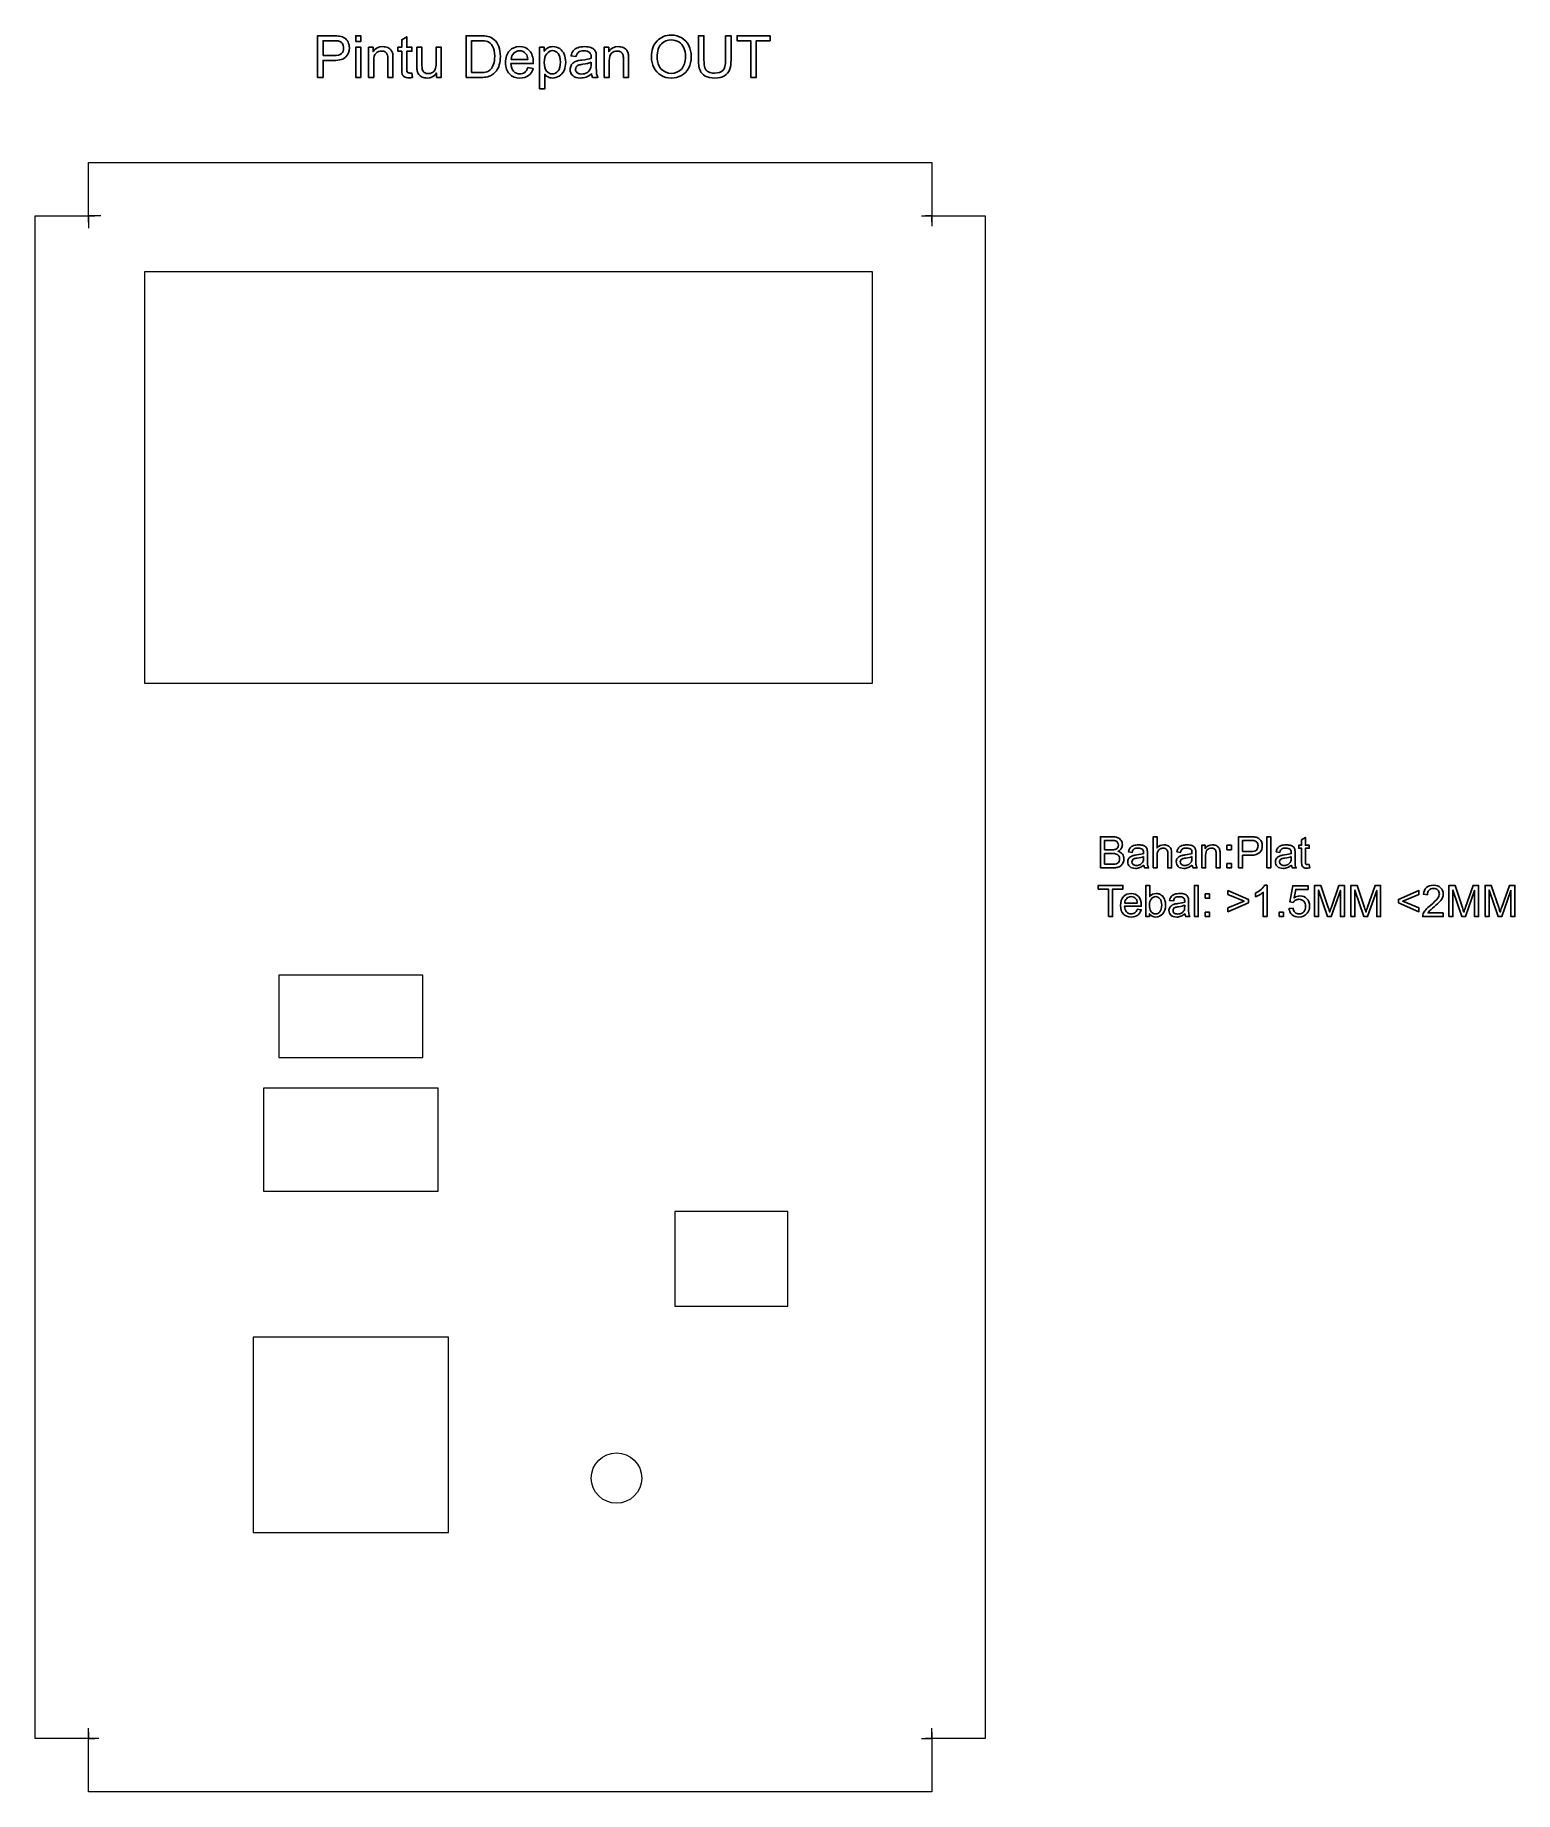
# Model space of a CAD drawing. Header units: millimetres. Extents: x -226 to 494, y -397 to 457.
import ezdxf

# ---------------------------------------------------------------- set-up
doc = ezdxf.new("R2010")
doc.units = ezdxf.units.MM
doc.header["$MEASUREMENT"] = 0
doc.layers.add('Layer 1', color=7, linetype='Continuous')

msp = doc.modelspace()

# ---------------------------------------------------------------- linework, layer by layer
at = {"layer": 'Layer 1', "color": 250, "lineweight": 20}
for points in [[(-172.8635, 141.7378), (181.1365, 141.7378), (181.1365, 341.7378), (-172.8635, 341.7378), (-172.8635, 141.7378)], [(-107.5135, -40.1122), (-37.5135, -40.1122), (-37.5135, -0.1122), (-107.5135, -0.1122), (-107.5135, -40.1122)], [(-115.0135, -105.1122), (-30.0135, -105.1122), (-30.0135, -55.1122), (-115.0135, -55.1122), (-115.0135, -105.1122)], [(84.9865, -161.1122), (139.9865, -161.1122), (139.9865, -115.1122), (84.9865, -115.1122), (84.9865, -161.1122)], [(-120.0135, -271.1122), (-25.0135, -271.1122), (-25.0135, -176.1122), (-120.0135, -176.1122), (-120.0135, -271.1122)]]:
    msp.add_lwpolyline(points, close=True, dxfattribs=at)
msp.add_ellipse((56.6865, -244.6122), major_axis=(0, 12.25), ratio=1, dxfattribs=at)
at = {"layer": 'Layer 1', "color": 250}
for points, knots in [([(-88.6559, 436.181), (-88.6559, 436.181), (-88.6559, 456.3881), (-88.6559, 456.3881), (-88.6559, 456.3881), (-81.0265, 456.3881), (-81.0265, 456.3881), (-79.6859, 456.3881), (-78.6605, 456.3222), (-77.9503, 456.1952), (-76.9578, 456.0306), (-76.1252, 455.7155), (-75.4526, 455.2545), (-74.78, 454.7888), (-74.2391, 454.1397), (-73.8298, 453.3072), (-73.4206, 452.4746), (-73.2183, 451.5574), (-73.2183, 450.5555), (-73.2183, 448.8434), (-73.764, 447.3899), (-74.8599, 446.2046), (-75.9512, 445.0145), (-77.9315, 444.4219), (-80.7913, 444.4219), (-80.7913, 444.4219), (-85.9748, 444.4219), (-85.9748, 444.4219), (-85.9748, 444.4219), (-85.9748, 436.181), (-85.9748, 436.181), (-85.9748, 436.181), (-88.6559, 436.181), (-88.6559, 436.181)], [0, 0, 0, 0, 0.09090909, 0.09090909, 0.09090909, 0.18181818, 0.18181818, 0.18181818, 0.27272727, 0.27272727, 0.27272727, 0.36363636, 0.36363636, 0.36363636, 0.45454545, 0.45454545, 0.45454545, 0.54545455, 0.54545455, 0.54545455, 0.63636364, 0.63636364, 0.63636364, 0.72727273, 0.72727273, 0.72727273, 0.81818182, 0.81818182, 0.81818182, 0.90909091, 0.90909091, 0.90909091, 1, 1, 1, 1]), ([(-85.9748, 446.7925), (-85.9748, 446.7925), (-80.7537, 446.7925), (-80.7537, 446.7925), (-79.0227, 446.7925), (-77.7998, 447.1124), (-77.0707, 447.7568), (-76.3463, 448.4012), (-75.9841, 449.3043), (-75.9841, 450.4755), (-75.9841, 451.3175), (-76.1958, 452.0419), (-76.6238, 452.644), (-77.0519, 453.246), (-77.6163, 453.6458), (-78.3125, 453.8387), (-78.764, 453.9563), (-79.5966, 454.0174), (-80.8054, 454.0174), (-80.8054, 454.0174), (-85.9748, 454.0174), (-85.9748, 454.0174), (-85.9748, 454.0174), (-85.9748, 446.7925), (-85.9748, 446.7925)], [0, 0, 0, 0, 0.125, 0.125, 0.125, 0.25, 0.25, 0.25, 0.375, 0.375, 0.375, 0.5, 0.5, 0.5, 0.625, 0.625, 0.625, 0.75, 0.75, 0.75, 0.875, 0.875, 0.875, 1, 1, 1, 1]), ([(-70.1421, 453.5659), (-70.1421, 453.5659), (-70.1421, 456.3881), (-70.1421, 456.3881), (-70.1421, 456.3881), (-67.6586, 456.3881), (-67.6586, 456.3881), (-67.6586, 456.3881), (-67.6586, 453.5659), (-67.6586, 453.5659), (-67.6586, 453.5659), (-70.1421, 453.5659), (-70.1421, 453.5659)], [0, 0, 0, 0, 0.25, 0.25, 0.25, 0.5, 0.5, 0.5, 0.75, 0.75, 0.75, 1, 1, 1, 1]), ([(-42.7855, 438.3964), (-42.7855, 438.3964), (-42.4468, 436.2045), (-42.4468, 436.2045), (-43.143, 436.0587), (-43.7686, 435.9834), (-44.3142, 435.9834), (-45.2126, 435.9834), (-45.9088, 436.1246), (-46.4073, 436.4115), (-46.9012, 436.6984), (-47.2493, 437.07), (-47.4516, 437.5357), (-47.6538, 438.0013), (-47.7526, 438.9797), (-47.7526, 440.4708), (-47.7526, 440.4708), (-47.7526, 448.9092), (-47.7526, 448.9092), (-47.7526, 448.9092), (-49.587, 448.9092), (-49.587, 448.9092), (-49.587, 448.9092), (-49.587, 450.8283), (-49.587, 450.8283), (-49.587, 450.8283), (-47.7526, 450.8283), (-47.7526, 450.8283), (-47.7526, 450.8283), (-47.7526, 454.4502), (-47.7526, 454.4502), (-47.7526, 454.4502), (-45.269, 455.9412), (-45.269, 455.9412), (-45.269, 455.9412), (-45.269, 450.8283), (-45.269, 450.8283), (-45.269, 450.8283), (-42.7855, 450.8283), (-42.7855, 450.8283), (-42.7855, 450.8283), (-42.7855, 448.9092), (-42.7855, 448.9092), (-42.7855, 448.9092), (-45.269, 448.9092), (-45.269, 448.9092), (-45.269, 448.9092), (-45.269, 440.3297), (-45.269, 440.3297), (-45.269, 439.6194), (-45.2267, 439.1631), (-45.1373, 438.9609), (-45.0527, 438.7586), (-44.9116, 438.5987), (-44.714, 438.4764), (-44.5165, 438.3588), (-44.2342, 438.2977), (-43.8673, 438.2977), (-43.5945, 438.2977), (-43.2323, 438.3306), (-42.7855, 438.3964)], [0, 0, 0, 0, 0.05, 0.05, 0.05, 0.1, 0.1, 0.1, 0.15, 0.15, 0.15, 0.2, 0.2, 0.2, 0.25, 0.25, 0.25, 0.3, 0.3, 0.3, 0.35, 0.35, 0.35, 0.4, 0.4, 0.4, 0.45, 0.45, 0.45, 0.5, 0.5, 0.5, 0.55, 0.55, 0.55, 0.6, 0.6, 0.6, 0.65, 0.65, 0.65, 0.7, 0.7, 0.7, 0.75, 0.75, 0.75, 0.8, 0.8, 0.8, 0.85, 0.85, 0.85, 0.9, 0.9, 0.9, 0.95, 0.95, 0.95, 1, 1, 1, 1]), ([(-16.4871, 436.181), (-16.4871, 436.181), (-16.4871, 456.3881), (-16.4871, 456.3881), (-16.4871, 456.3881), (-9.5256, 456.3881), (-9.5256, 456.3881), (-7.9546, 456.3881), (-6.7551, 456.294), (-5.9273, 456.1012), (-4.7702, 455.8331), (-3.7824, 455.3486), (-2.964, 454.6524), (-1.8962, 453.7493), (-1.1013, 452.6016), (-0.5745, 451.1999), (-0.043, 449.7982), (0.2205, 448.1942), (0.2205, 446.3927), (0.2205, 444.8593), (0.0417, 443.5), (-0.3158, 442.3146), (-0.6733, 441.1293), (-1.1342, 440.1462), (-1.694, 439.3701), (-2.2584, 438.594), (-2.8699, 437.9825), (-3.5378, 437.5404), (-4.201, 437.0935), (-5.0054, 436.7549), (-5.9461, 436.5244), (-6.8915, 436.2939), (-7.9734, 436.181), (-9.1964, 436.181), (-9.1964, 436.181), (-16.4871, 436.181), (-16.4871, 436.181)], [0, 0, 0, 0, 0.08333333, 0.08333333, 0.08333333, 0.16666667, 0.16666667, 0.16666667, 0.25, 0.25, 0.25, 0.33333333, 0.33333333, 0.33333333, 0.41666667, 0.41666667, 0.41666667, 0.5, 0.5, 0.5, 0.58333333, 0.58333333, 0.58333333, 0.66666667, 0.66666667, 0.66666667, 0.75, 0.75, 0.75, 0.83333333, 0.83333333, 0.83333333, 0.91666667, 0.91666667, 0.91666667, 1, 1, 1, 1]), ([(-13.806, 438.5517), (-13.806, 438.5517), (-9.4974, 438.5517), (-9.4974, 438.5517), (-8.1662, 438.5517), (-7.122, 438.674), (-6.3647, 438.9233), (-5.6074, 439.1726), (-5.0054, 439.5206), (-4.5538, 439.9722), (-3.9235, 440.6072), (-3.4296, 441.4633), (-3.0768, 442.5357), (-2.7241, 443.6081), (-2.5453, 444.9064), (-2.5453, 446.4351), (-2.5453, 448.5517), (-2.8934, 450.1792), (-3.5848, 451.3175), (-4.2763, 452.4558), (-5.1182, 453.2178), (-6.1107, 453.6035), (-6.8257, 453.881), (-7.9781, 454.0174), (-9.5679, 454.0174), (-9.5679, 454.0174), (-13.806, 454.0174), (-13.806, 454.0174), (-13.806, 454.0174), (-13.806, 438.5517), (-13.806, 438.5517)], [0, 0, 0, 0, 0.1, 0.1, 0.1, 0.2, 0.2, 0.2, 0.3, 0.3, 0.3, 0.4, 0.4, 0.4, 0.5, 0.5, 0.5, 0.6, 0.6, 0.6, 0.7, 0.7, 0.7, 0.8, 0.8, 0.8, 0.9, 0.9, 0.9, 1, 1, 1, 1]), ([(73.7015, 446.0164), (73.7015, 449.3655), (74.6046, 451.9901), (76.4061, 453.8857), (78.2076, 455.7813), (80.5312, 456.7268), (83.3817, 456.7268), (85.249, 456.7268), (86.9283, 456.2799), (88.4288, 455.3909), (89.9245, 454.5019), (91.0675, 453.2601), (91.853, 451.6656), (92.6386, 450.0757), (93.0337, 448.2695), (93.0337, 446.2516), (93.0337, 444.2055), (92.6197, 442.3711), (91.7919, 440.7577), (90.964, 439.1396), (89.7928, 437.9167), (88.2782, 437.0888), (86.7589, 436.2563), (85.122, 435.8423), (83.3676, 435.8423), (81.4626, 435.8423), (79.7645, 436.3033), (78.2641, 437.2205), (76.7683, 438.1377), (75.63, 439.3889), (74.8586, 440.9788), (74.0872, 442.5639), (73.7015, 444.2431), (73.7015, 446.0164)], [0, 0, 0, 0, 0.09090909, 0.09090909, 0.09090909, 0.18181818, 0.18181818, 0.18181818, 0.27272727, 0.27272727, 0.27272727, 0.36363636, 0.36363636, 0.36363636, 0.45454545, 0.45454545, 0.45454545, 0.54545455, 0.54545455, 0.54545455, 0.63636364, 0.63636364, 0.63636364, 0.72727273, 0.72727273, 0.72727273, 0.81818182, 0.81818182, 0.81818182, 0.90909091, 0.90909091, 0.90909091, 1, 1, 1, 1]), ([(76.4672, 445.9694), (76.4672, 443.5376), (77.1211, 441.6232), (78.4287, 440.2262), (79.7363, 438.8292), (81.3779, 438.1283), (83.3535, 438.1283), (85.3666, 438.1283), (87.0176, 438.8339), (88.3206, 440.245), (89.6188, 441.6561), (90.2679, 443.6599), (90.2679, 446.2563), (90.2679, 447.8979), (89.9904, 449.3325), (89.4353, 450.5555), (88.8803, 451.7785), (88.0666, 452.7286), (86.9988, 453.4012), (85.9264, 454.0739), (84.7269, 454.4125), (83.3958, 454.4125), (81.5049, 454.4125), (79.8774, 453.7634), (78.5134, 452.4652), (77.1493, 451.167), (76.4672, 449.0033), (76.4672, 445.9694)], [0, 0, 0, 0, 0.11111111, 0.11111111, 0.11111111, 0.22222222, 0.22222222, 0.22222222, 0.33333333, 0.33333333, 0.33333333, 0.44444444, 0.44444444, 0.44444444, 0.55555556, 0.55555556, 0.55555556, 0.66666667, 0.66666667, 0.66666667, 0.77777778, 0.77777778, 0.77777778, 0.88888889, 0.88888889, 0.88888889, 1, 1, 1, 1]), ([(109.7083, 456.3881), (109.7083, 456.3881), (112.3894, 456.3881), (112.3894, 456.3881), (112.3894, 456.3881), (112.3894, 444.7182), (112.3894, 444.7182), (112.3894, 442.6862), (112.1589, 441.0728), (111.7027, 439.8781), (111.2417, 438.6881), (110.4139, 437.7144), (109.2191, 436.9665), (108.0197, 436.2186), (106.4534, 435.8423), (104.506, 435.8423), (102.6198, 435.8423), (101.0723, 436.1669), (99.8729, 436.8207), (98.6687, 437.4745), (97.8127, 438.4153), (97.3, 439.6523), (96.7873, 440.8894), (96.5286, 442.578), (96.5286, 444.7182), (96.5286, 444.7182), (96.5286, 456.3881), (96.5286, 456.3881), (96.5286, 456.3881), (99.2097, 456.3881), (99.2097, 456.3881), (99.2097, 456.3881), (99.2097, 444.7229), (99.2097, 444.7229), (99.2097, 442.9684), (99.3743, 441.6702), (99.6988, 440.8424), (100.0234, 440.0098), (100.5784, 439.3654), (101.3734, 438.9186), (102.1636, 438.467), (103.1325, 438.2412), (104.2755, 438.2412), (106.2323, 438.2412), (107.6293, 438.6881), (108.4618, 439.5771), (109.2944, 440.4708), (109.7083, 442.1829), (109.7083, 444.7229), (109.7083, 444.7229), (109.7083, 456.3881), (109.7083, 456.3881)], [0, 0, 0, 0, 0.05882353, 0.05882353, 0.05882353, 0.11764706, 0.11764706, 0.11764706, 0.17647059, 0.17647059, 0.17647059, 0.23529412, 0.23529412, 0.23529412, 0.29411765, 0.29411765, 0.29411765, 0.35294118, 0.35294118, 0.35294118, 0.41176471, 0.41176471, 0.41176471, 0.47058824, 0.47058824, 0.47058824, 0.52941176, 0.52941176, 0.52941176, 0.58823529, 0.58823529, 0.58823529, 0.64705882, 0.64705882, 0.64705882, 0.70588235, 0.70588235, 0.70588235, 0.76470588, 0.76470588, 0.76470588, 0.82352941, 0.82352941, 0.82352941, 0.88235294, 0.88235294, 0.88235294, 0.94117647, 0.94117647, 0.94117647, 1, 1, 1, 1]), ([(121.9896, 436.181), (121.9896, 436.181), (121.9896, 454.0174), (121.9896, 454.0174), (121.9896, 454.0174), (115.3292, 454.0174), (115.3292, 454.0174), (115.3292, 454.0174), (115.3292, 456.3881), (115.3292, 456.3881), (115.3292, 456.3881), (131.3312, 456.3881), (131.3312, 456.3881), (131.3312, 456.3881), (131.3312, 454.0174), (131.3312, 454.0174), (131.3312, 454.0174), (124.6708, 454.0174), (124.6708, 454.0174), (124.6708, 454.0174), (124.6708, 436.181), (124.6708, 436.181), (124.6708, 436.181), (121.9896, 436.181), (121.9896, 436.181)], [0, 0, 0, 0, 0.125, 0.125, 0.125, 0.25, 0.25, 0.25, 0.375, 0.375, 0.375, 0.5, 0.5, 0.5, 0.625, 0.625, 0.625, 0.75, 0.75, 0.75, 0.875, 0.875, 0.875, 1, 1, 1, 1]), ([(-70.1421, 436.181), (-70.1421, 436.181), (-70.1421, 450.8283), (-70.1421, 450.8283), (-70.1421, 450.8283), (-67.6586, 450.8283), (-67.6586, 450.8283), (-67.6586, 450.8283), (-67.6586, 436.181), (-67.6586, 436.181), (-67.6586, 436.181), (-70.1421, 436.181), (-70.1421, 436.181)], [0, 0, 0, 0, 0.25, 0.25, 0.25, 0.5, 0.5, 0.5, 0.75, 0.75, 0.75, 1, 1, 1, 1]), ([(-63.8721, 436.181), (-63.8721, 436.181), (-63.8721, 450.8283), (-63.8721, 450.8283), (-63.8721, 450.8283), (-61.6426, 450.8283), (-61.6426, 450.8283), (-61.6426, 450.8283), (-61.6426, 448.7493), (-61.6426, 448.7493), (-60.5701, 450.3438), (-59.0179, 451.1388), (-56.9906, 451.1388), (-56.1063, 451.1388), (-55.2973, 450.9788), (-54.5588, 450.6637), (-53.8203, 450.3485), (-53.2653, 449.9299), (-52.8984, 449.4172), (-52.5315, 448.9045), (-52.2728, 448.293), (-52.127, 447.5875), (-52.0376, 447.1265), (-51.9906, 446.3222), (-51.9906, 445.1745), (-51.9906, 445.1745), (-51.9906, 436.181), (-51.9906, 436.181), (-51.9906, 436.181), (-54.4741, 436.181), (-54.4741, 436.181), (-54.4741, 436.181), (-54.4741, 445.0804), (-54.4741, 445.0804), (-54.4741, 446.0917), (-54.5682, 446.849), (-54.7611, 447.3476), (-54.9539, 447.8462), (-55.2973, 448.246), (-55.7865, 448.547), (-56.2757, 448.8434), (-56.8542, 448.9939), (-57.5127, 448.9939), (-58.5664, 448.9939), (-59.4742, 448.6599), (-60.2409, 447.9873), (-61.0076, 447.3194), (-61.3886, 446.0447), (-61.3886, 444.1726), (-61.3886, 444.1726), (-61.3886, 436.181), (-61.3886, 436.181), (-61.3886, 436.181), (-63.8721, 436.181), (-63.8721, 436.181)], [0, 0, 0, 0, 0.05555556, 0.05555556, 0.05555556, 0.11111111, 0.11111111, 0.11111111, 0.16666667, 0.16666667, 0.16666667, 0.22222222, 0.22222222, 0.22222222, 0.27777778, 0.27777778, 0.27777778, 0.33333333, 0.33333333, 0.33333333, 0.38888889, 0.38888889, 0.38888889, 0.44444444, 0.44444444, 0.44444444, 0.5, 0.5, 0.5, 0.55555556, 0.55555556, 0.55555556, 0.61111111, 0.61111111, 0.61111111, 0.66666667, 0.66666667, 0.66666667, 0.72222222, 0.72222222, 0.72222222, 0.77777778, 0.77777778, 0.77777778, 0.83333333, 0.83333333, 0.83333333, 0.88888889, 0.88888889, 0.88888889, 0.94444444, 0.94444444, 0.94444444, 1, 1, 1, 1]), ([(-30.7675, 436.181), (-30.7675, 436.181), (-30.7675, 438.3588), (-30.7675, 438.3588), (-31.9058, 436.6984), (-33.4486, 435.8706), (-35.4007, 435.8706), (-36.2614, 435.8706), (-37.0658, 436.0352), (-37.8137, 436.3644), (-38.5615, 436.6984), (-39.1166, 437.1123), (-39.4788, 437.6109), (-39.8409, 438.1142), (-40.0949, 438.7257), (-40.2408, 439.4501), (-40.3395, 439.9393), (-40.3913, 440.7107), (-40.3913, 441.7643), (-40.3913, 441.7643), (-40.3913, 450.8283), (-40.3913, 450.8283), (-40.3913, 450.8283), (-37.9077, 450.8283), (-37.9077, 450.8283), (-37.9077, 450.8283), (-37.9077, 442.7238), (-37.9077, 442.7238), (-37.9077, 441.4303), (-37.856, 440.5554), (-37.7572, 440.1086), (-37.602, 439.4548), (-37.2727, 438.9468), (-36.7647, 438.5752), (-36.2614, 438.2036), (-35.6405, 438.0154), (-34.8974, 438.0154), (-34.1542, 438.0154), (-33.458, 438.2036), (-32.8089, 438.5846), (-32.1598, 438.9656), (-31.6988, 439.4877), (-31.426, 440.1415), (-31.1579, 440.7953), (-31.0215, 441.7502), (-31.0215, 442.9967), (-31.0215, 442.9967), (-31.0215, 450.8283), (-31.0215, 450.8283), (-31.0215, 450.8283), (-28.538, 450.8283), (-28.538, 450.8283), (-28.538, 450.8283), (-28.538, 436.181), (-28.538, 436.181), (-28.538, 436.181), (-30.7675, 436.181), (-30.7675, 436.181)], [0, 0, 0, 0, 0.05263158, 0.05263158, 0.05263158, 0.10526316, 0.10526316, 0.10526316, 0.15789474, 0.15789474, 0.15789474, 0.21052632, 0.21052632, 0.21052632, 0.26315789, 0.26315789, 0.26315789, 0.31578947, 0.31578947, 0.31578947, 0.36842105, 0.36842105, 0.36842105, 0.42105263, 0.42105263, 0.42105263, 0.47368421, 0.47368421, 0.47368421, 0.52631579, 0.52631579, 0.52631579, 0.57894737, 0.57894737, 0.57894737, 0.63157895, 0.63157895, 0.63157895, 0.68421053, 0.68421053, 0.68421053, 0.73684211, 0.73684211, 0.73684211, 0.78947368, 0.78947368, 0.78947368, 0.84210526, 0.84210526, 0.84210526, 0.89473684, 0.89473684, 0.89473684, 0.94736842, 0.94736842, 0.94736842, 1, 1, 1, 1]), ([(13.5742, 440.9223), (13.5742, 440.9223), (16.1424, 440.5837), (16.1424, 440.5837), (15.7426, 439.0926), (14.9947, 437.9308), (13.9035, 437.1076), (12.8122, 436.2845), (11.4199, 435.8706), (9.7219, 435.8706), (7.5864, 435.8706), (5.8931, 436.5291), (4.6419, 437.8461), (3.3907, 439.1584), (2.7651, 441.007), (2.7651, 443.3824), (2.7651, 445.8377), (3.3954, 447.7474), (4.6607, 449.1021), (5.926, 450.4614), (7.5676, 451.1388), (9.5855, 451.1388), (11.5375, 451.1388), (13.1321, 450.4755), (14.3691, 449.1444), (15.6062, 447.8133), (16.2271, 445.9412), (16.2271, 443.5282), (16.2271, 443.3824), (16.2224, 443.1613), (16.213, 442.8697), (16.213, 442.8697), (5.3051, 442.8697), (5.3051, 442.8697), (5.3992, 441.2657), (5.8507, 440.0333), (6.6692, 439.182), (7.4829, 438.3306), (8.5036, 437.9026), (9.7219, 437.9026), (10.6297, 437.9026), (11.4058, 438.1424), (12.0455, 438.6222), (12.6899, 439.102), (13.1979, 439.8687), (13.5742, 440.9223)], [0, 0, 0, 0, 0.06666667, 0.06666667, 0.06666667, 0.13333333, 0.13333333, 0.13333333, 0.2, 0.2, 0.2, 0.26666667, 0.26666667, 0.26666667, 0.33333333, 0.33333333, 0.33333333, 0.4, 0.4, 0.4, 0.46666667, 0.46666667, 0.46666667, 0.53333333, 0.53333333, 0.53333333, 0.6, 0.6, 0.6, 0.66666667, 0.66666667, 0.66666667, 0.73333333, 0.73333333, 0.73333333, 0.8, 0.8, 0.8, 0.86666667, 0.86666667, 0.86666667, 0.93333333, 0.93333333, 0.93333333, 1, 1, 1, 1]), ([(5.4462, 444.9017), (5.4462, 444.9017), (13.6024, 444.9017), (13.6024, 444.9017), (13.4943, 446.134), (13.1791, 447.056), (12.6664, 447.6721), (11.8809, 448.627), (10.8555, 449.1068), (9.5996, 449.1068), (8.4613, 449.1068), (7.5065, 448.7258), (6.7303, 447.9638), (5.9589, 447.2018), (5.5309, 446.1811), (5.4462, 444.9017)], [0, 0, 0, 0, 0.2, 0.2, 0.2, 0.4, 0.4, 0.4, 0.6, 0.6, 0.6, 0.8, 0.8, 0.8, 1, 1, 1, 1]), ([(19.2798, 430.5648), (19.2798, 430.5648), (19.2798, 450.8283), (19.2798, 450.8283), (19.2798, 450.8283), (21.5375, 450.8283), (21.5375, 450.8283), (21.5375, 450.8283), (21.5375, 448.9045), (21.5375, 448.9045), (22.0691, 449.6477), (22.6711, 450.2074), (23.3438, 450.579), (24.0117, 450.9506), (24.8254, 451.1388), (25.7803, 451.1388), (27.0315, 451.1388), (28.1321, 450.8189), (29.087, 450.1745), (30.0418, 449.5348), (30.7615, 448.627), (31.2507, 447.4605), (31.7352, 446.2893), (31.9798, 445.0098), (31.9798, 443.6128), (31.9798, 442.1218), (31.7116, 440.7765), (31.1754, 439.5771), (30.6392, 438.3823), (29.8584, 437.4651), (28.833, 436.8254), (27.8123, 436.1904), (26.7351, 435.8706), (25.6062, 435.8706), (24.7784, 435.8706), (24.0352, 436.0446), (23.3814, 436.3927), (22.7229, 436.7407), (22.1867, 437.1782), (21.7633, 437.7097), (21.7633, 437.7097), (21.7633, 430.5648), (21.7633, 430.5648), (21.7633, 430.5648), (19.2798, 430.5648), (19.2798, 430.5648)], [0, 0, 0, 0, 0.06666667, 0.06666667, 0.06666667, 0.13333333, 0.13333333, 0.13333333, 0.2, 0.2, 0.2, 0.26666667, 0.26666667, 0.26666667, 0.33333333, 0.33333333, 0.33333333, 0.4, 0.4, 0.4, 0.46666667, 0.46666667, 0.46666667, 0.53333333, 0.53333333, 0.53333333, 0.6, 0.6, 0.6, 0.66666667, 0.66666667, 0.66666667, 0.73333333, 0.73333333, 0.73333333, 0.8, 0.8, 0.8, 0.86666667, 0.86666667, 0.86666667, 0.93333333, 0.93333333, 0.93333333, 1, 1, 1, 1]), ([(21.5375, 443.4153), (21.5375, 441.5385), (21.9185, 440.1509), (22.6758, 439.2525), (23.4378, 438.3541), (24.3598, 437.9026), (25.4416, 437.9026), (26.5423, 437.9026), (27.483, 438.3682), (28.2638, 439.2996), (29.0494, 440.2309), (29.4398, 441.6702), (29.4398, 443.6223), (29.4398, 445.4849), (29.0588, 446.8772), (28.2921, 447.8038), (27.5254, 448.7305), (26.6128, 449.1914), (25.5498, 449.1914), (24.4962, 449.1914), (23.5648, 448.6975), (22.7558, 447.7145), (21.9421, 446.7267), (21.5375, 445.2968), (21.5375, 443.4153)], [0, 0, 0, 0, 0.125, 0.125, 0.125, 0.25, 0.25, 0.25, 0.375, 0.375, 0.375, 0.5, 0.5, 0.5, 0.625, 0.625, 0.625, 0.75, 0.75, 0.75, 0.875, 0.875, 0.875, 1, 1, 1, 1]), ([(44.5433, 438.0154), (43.6214, 437.2299), (42.7324, 436.6796), (41.881, 436.355), (41.0296, 436.0305), (40.1171, 435.8706), (39.1387, 435.8706), (37.5301, 435.8706), (36.293, 436.261), (35.4275, 437.0465), (34.562, 437.8273), (34.1293, 438.8292), (34.1293, 440.0474), (34.1293, 440.7624), (34.2939, 441.4162), (34.6185, 442.0089), (34.9477, 442.6016), (35.3758, 443.0719), (35.9026, 443.4294), (36.4341, 443.7869), (37.0268, 444.0597), (37.69, 444.2431), (38.1792, 444.3701), (38.9177, 444.4924), (39.9007, 444.6147), (41.9045, 444.8499), (43.3862, 445.1368), (44.3316, 445.4661), (44.341, 445.8048), (44.3457, 446.0211), (44.3457, 446.1105), (44.3457, 447.1171), (44.1106, 447.8274), (43.6402, 448.2413), (43.0052, 448.801), (42.0597, 449.0785), (40.8086, 449.0785), (39.6373, 449.0785), (38.7719, 448.8716), (38.2168, 448.4624), (37.6571, 448.0531), (37.2479, 447.3288), (36.9797, 446.2845), (36.9797, 446.2845), (34.5526, 446.6232), (34.5526, 446.6232), (34.7737, 447.6627), (35.1359, 448.5047), (35.6439, 449.1444), (36.1519, 449.7841), (36.8857, 450.2733), (37.8452, 450.6214), (38.8001, 450.9647), (39.9149, 451.1388), (41.1754, 451.1388), (42.4266, 451.1388), (43.4473, 450.993), (44.2328, 450.6966), (45.0137, 450.4003), (45.5922, 450.0334), (45.9591, 449.5865), (46.326, 449.1397), (46.5847, 448.5752), (46.7352, 447.8932), (46.8152, 447.4699), (46.8575, 446.7079), (46.8575, 445.6119), (46.8575, 445.6119), (46.8575, 442.3193), (46.8575, 442.3193), (46.8575, 440.0192), (46.9093, 438.5658), (47.0127, 437.9496), (47.1115, 437.3334), (47.3185, 436.7454), (47.6195, 436.181), (47.6195, 436.181), (45.0231, 436.181), (45.0231, 436.181), (44.7738, 436.7031), (44.6138, 437.3146), (44.5433, 438.0154)], [0, 0, 0, 0, 0.03703704, 0.03703704, 0.03703704, 0.07407407, 0.07407407, 0.07407407, 0.11111111, 0.11111111, 0.11111111, 0.14814815, 0.14814815, 0.14814815, 0.18518519, 0.18518519, 0.18518519, 0.22222222, 0.22222222, 0.22222222, 0.25925926, 0.25925926, 0.25925926, 0.2962963, 0.2962963, 0.2962963, 0.33333333, 0.33333333, 0.33333333, 0.37037037, 0.37037037, 0.37037037, 0.40740741, 0.40740741, 0.40740741, 0.44444444, 0.44444444, 0.44444444, 0.48148148, 0.48148148, 0.48148148, 0.51851852, 0.51851852, 0.51851852, 0.55555556, 0.55555556, 0.55555556, 0.59259259, 0.59259259, 0.59259259, 0.62962963, 0.62962963, 0.62962963, 0.66666667, 0.66666667, 0.66666667, 0.7037037, 0.7037037, 0.7037037, 0.74074074, 0.74074074, 0.74074074, 0.77777778, 0.77777778, 0.77777778, 0.81481481, 0.81481481, 0.81481481, 0.85185185, 0.85185185, 0.85185185, 0.88888889, 0.88888889, 0.88888889, 0.92592593, 0.92592593, 0.92592593, 0.96296296, 0.96296296, 0.96296296, 1, 1, 1, 1]), ([(50.6722, 436.181), (50.6722, 436.181), (50.6722, 450.8283), (50.6722, 450.8283), (50.6722, 450.8283), (52.9017, 450.8283), (52.9017, 450.8283), (52.9017, 450.8283), (52.9017, 448.7493), (52.9017, 448.7493), (53.9742, 450.3438), (55.5264, 451.1388), (57.5537, 451.1388), (58.438, 451.1388), (59.247, 450.9788), (59.9855, 450.6637), (60.724, 450.3485), (61.279, 449.9299), (61.6459, 449.4172), (62.0128, 448.9045), (62.2715, 448.293), (62.4173, 447.5875), (62.5067, 447.1265), (62.5537, 446.3222), (62.5537, 445.1745), (62.5537, 445.1745), (62.5537, 436.181), (62.5537, 436.181), (62.5537, 436.181), (60.0702, 436.181), (60.0702, 436.181), (60.0702, 436.181), (60.0702, 445.0804), (60.0702, 445.0804), (60.0702, 446.0917), (59.9761, 446.849), (59.7832, 447.3476), (59.5904, 447.8462), (59.247, 448.246), (58.7578, 448.547), (58.2686, 448.8434), (57.6901, 448.9939), (57.0316, 448.9939), (55.9779, 448.9939), (55.0701, 448.6599), (54.3034, 447.9873), (53.5367, 447.3194), (53.1557, 446.0447), (53.1557, 444.1726), (53.1557, 444.1726), (53.1557, 436.181), (53.1557, 436.181), (53.1557, 436.181), (50.6722, 436.181), (50.6722, 436.181)], [0, 0, 0, 0, 0.05555556, 0.05555556, 0.05555556, 0.11111111, 0.11111111, 0.11111111, 0.16666667, 0.16666667, 0.16666667, 0.22222222, 0.22222222, 0.22222222, 0.27777778, 0.27777778, 0.27777778, 0.33333333, 0.33333333, 0.33333333, 0.38888889, 0.38888889, 0.38888889, 0.44444444, 0.44444444, 0.44444444, 0.5, 0.5, 0.5, 0.55555556, 0.55555556, 0.55555556, 0.61111111, 0.61111111, 0.61111111, 0.66666667, 0.66666667, 0.66666667, 0.72222222, 0.72222222, 0.72222222, 0.77777778, 0.77777778, 0.77777778, 0.83333333, 0.83333333, 0.83333333, 0.88888889, 0.88888889, 0.88888889, 0.94444444, 0.94444444, 0.94444444, 1, 1, 1, 1]), ([(44.3457, 443.5188), (43.4426, 443.1519), (42.088, 442.8414), (40.2817, 442.5874), (39.2563, 442.4416), (38.532, 442.277), (38.1086, 442.0936), (37.6853, 441.9101), (37.3607, 441.642), (37.1303, 441.2939), (36.8998, 440.9411), (36.7822, 440.5507), (36.7822, 440.118), (36.7822, 439.4642), (37.0315, 438.9138), (37.5348, 438.4764), (38.0381, 438.039), (38.7719, 437.8179), (39.7361, 437.8179), (40.691, 437.8179), (41.5423, 438.0249), (42.2902, 438.4435), (43.0334, 438.8574), (43.5837, 439.4266), (43.9318, 440.1462), (44.1999, 440.706), (44.3316, 441.5291), (44.3316, 442.6157), (44.3316, 442.6157), (44.3457, 443.5188), (44.3457, 443.5188)], [0, 0, 0, 0, 0.1, 0.1, 0.1, 0.2, 0.2, 0.2, 0.3, 0.3, 0.3, 0.4, 0.4, 0.4, 0.5, 0.5, 0.5, 0.6, 0.6, 0.6, 0.7, 0.7, 0.7, 0.8, 0.8, 0.8, 0.9, 0.9, 0.9, 1, 1, 1, 1]), ([(291.977, 51.9587), (291.977, 51.9587), (291.977, 67.1141), (291.977, 67.1141), (291.977, 67.1141), (297.6638, 67.1141), (297.6638, 67.1141), (298.8209, 67.1141), (299.7487, 66.9624), (300.4507, 66.6554), (301.1492, 66.3485), (301.696, 65.8758), (302.0911, 65.2373), (302.4898, 64.6023), (302.6873, 63.9355), (302.6873, 63.237), (302.6873, 62.5914), (302.5109, 61.9811), (302.1617, 61.4096), (301.8124, 60.8381), (301.2833, 60.376), (300.5742, 60.0232), (301.4914, 59.7551), (302.197, 59.2965), (302.6873, 58.6474), (303.1812, 58.0018), (303.4282, 57.2363), (303.4282, 56.3543), (303.4282, 55.6417), (303.2765, 54.982), (302.9766, 54.3717), (302.6767, 53.7614), (302.3063, 53.2922), (301.8653, 52.9606), (301.4244, 52.6325), (300.8705, 52.382), (300.2073, 52.2127), (299.5405, 52.0434), (298.7256, 51.9587), (297.759, 51.9587), (297.759, 51.9587), (291.977, 51.9587), (291.977, 51.9587)], [0, 0, 0, 0, 0.07142857, 0.07142857, 0.07142857, 0.14285714, 0.14285714, 0.14285714, 0.21428571, 0.21428571, 0.21428571, 0.28571429, 0.28571429, 0.28571429, 0.35714286, 0.35714286, 0.35714286, 0.42857143, 0.42857143, 0.42857143, 0.5, 0.5, 0.5, 0.57142857, 0.57142857, 0.57142857, 0.64285714, 0.64285714, 0.64285714, 0.71428571, 0.71428571, 0.71428571, 0.78571429, 0.78571429, 0.78571429, 0.85714286, 0.85714286, 0.85714286, 0.92857143, 0.92857143, 0.92857143, 1, 1, 1, 1]), ([(293.9878, 60.7429), (293.9878, 60.7429), (297.2651, 60.7429), (297.2651, 60.7429), (298.1541, 60.7429), (298.7926, 60.8029), (299.1772, 60.9193), (299.6887, 61.071), (300.0732, 61.325), (300.3308, 61.6777), (300.5883, 62.0305), (300.7188, 62.4715), (300.7188, 63.0042), (300.7188, 63.5087), (300.5989, 63.9532), (300.3555, 64.3342), (300.1156, 64.7187), (299.7698, 64.9833), (299.3218, 65.1244), (298.8738, 65.2655), (298.1047, 65.3361), (297.0182, 65.3361), (297.0182, 65.3361), (293.9878, 65.3361), (293.9878, 65.3361), (293.9878, 65.3361), (293.9878, 60.7429), (293.9878, 60.7429)], [0, 0, 0, 0, 0.11111111, 0.11111111, 0.11111111, 0.22222222, 0.22222222, 0.22222222, 0.33333333, 0.33333333, 0.33333333, 0.44444444, 0.44444444, 0.44444444, 0.55555556, 0.55555556, 0.55555556, 0.66666667, 0.66666667, 0.66666667, 0.77777778, 0.77777778, 0.77777778, 0.88888889, 0.88888889, 0.88888889, 1, 1, 1, 1]), ([(313.1225, 53.3345), (312.4311, 52.7454), (311.7643, 52.3326), (311.1258, 52.0892), (310.4873, 51.8458), (309.8029, 51.7259), (309.0691, 51.7259), (307.8626, 51.7259), (306.9348, 52.0187), (306.2857, 52.6078), (305.6366, 53.1934), (305.312, 53.9448), (305.312, 54.8585), (305.312, 55.3948), (305.4355, 55.8851), (305.6789, 56.3296), (305.9258, 56.7741), (306.2469, 57.1269), (306.642, 57.395), (307.0406, 57.6631), (307.4851, 57.8677), (307.9825, 58.0053), (308.3494, 58.1006), (308.9033, 58.1923), (309.6406, 58.284), (311.1434, 58.4604), (312.2547, 58.6756), (312.9638, 58.9225), (312.9708, 59.1765), (312.9743, 59.3388), (312.9743, 59.4059), (312.9743, 60.1608), (312.798, 60.6935), (312.4452, 61.0039), (311.9689, 61.4237), (311.2598, 61.6319), (310.3215, 61.6319), (309.443, 61.6319), (308.7939, 61.4767), (308.3776, 61.1697), (307.9578, 60.8628), (307.6509, 60.3195), (307.4498, 59.5364), (307.4498, 59.5364), (305.6295, 59.7904), (305.6295, 59.7904), (305.7953, 60.57), (306.0669, 61.2015), (306.4479, 61.6813), (306.8289, 62.161), (307.3793, 62.5279), (308.099, 62.789), (308.8151, 63.0465), (309.6512, 63.1771), (310.5966, 63.1771), (311.535, 63.1771), (312.3005, 63.0677), (312.8897, 62.8454), (313.4753, 62.6232), (313.9092, 62.348), (314.1844, 62.0129), (314.4595, 61.6777), (314.6536, 61.2544), (314.7665, 60.7429), (314.8264, 60.4254), (314.8582, 59.8539), (314.8582, 59.0319), (314.8582, 59.0319), (314.8582, 56.5625), (314.8582, 56.5625), (314.8582, 54.8374), (314.897, 53.7473), (314.9746, 53.2851), (315.0487, 52.823), (315.2039, 52.382), (315.4297, 51.9587), (315.4297, 51.9587), (313.4823, 51.9587), (313.4823, 51.9587), (313.2954, 52.3503), (313.1754, 52.8089), (313.1225, 53.3345)], [0, 0, 0, 0, 0.03703704, 0.03703704, 0.03703704, 0.07407407, 0.07407407, 0.07407407, 0.11111111, 0.11111111, 0.11111111, 0.14814815, 0.14814815, 0.14814815, 0.18518519, 0.18518519, 0.18518519, 0.22222222, 0.22222222, 0.22222222, 0.25925926, 0.25925926, 0.25925926, 0.2962963, 0.2962963, 0.2962963, 0.33333333, 0.33333333, 0.33333333, 0.37037037, 0.37037037, 0.37037037, 0.40740741, 0.40740741, 0.40740741, 0.44444444, 0.44444444, 0.44444444, 0.48148148, 0.48148148, 0.48148148, 0.51851852, 0.51851852, 0.51851852, 0.55555556, 0.55555556, 0.55555556, 0.59259259, 0.59259259, 0.59259259, 0.62962963, 0.62962963, 0.62962963, 0.66666667, 0.66666667, 0.66666667, 0.7037037, 0.7037037, 0.7037037, 0.74074074, 0.74074074, 0.74074074, 0.77777778, 0.77777778, 0.77777778, 0.81481481, 0.81481481, 0.81481481, 0.85185185, 0.85185185, 0.85185185, 0.88888889, 0.88888889, 0.88888889, 0.92592593, 0.92592593, 0.92592593, 0.96296296, 0.96296296, 0.96296296, 1, 1, 1, 1]), ([(317.7192, 51.9587), (317.7192, 51.9587), (317.7192, 67.1141), (317.7192, 67.1141), (317.7192, 67.1141), (319.5819, 67.1141), (319.5819, 67.1141), (319.5819, 67.1141), (319.5819, 61.6601), (319.5819, 61.6601), (320.4462, 62.6726), (321.5363, 63.1771), (322.8557, 63.1771), (323.6635, 63.1771), (324.3655, 63.0183), (324.9653, 62.6973), (325.5615, 62.3762), (325.9883, 61.9353), (326.2459, 61.3708), (326.5034, 60.8064), (326.6304, 59.9844), (326.6304, 58.912), (326.6304, 58.912), (326.6304, 51.9587), (326.6304, 51.9587), (326.6304, 51.9587), (324.7677, 51.9587), (324.7677, 51.9587), (324.7677, 51.9587), (324.7677, 58.9049), (324.7677, 58.9049), (324.7677, 59.8327), (324.5666, 60.51), (324.168, 60.9334), (323.7658, 61.3567), (323.2014, 61.5684), (322.4676, 61.5684), (321.9208, 61.5684), (321.4057, 61.4273), (320.9224, 61.1415), (320.4391, 60.8558), (320.0969, 60.4677), (319.8888, 59.9774), (319.6842, 59.4905), (319.5819, 58.8167), (319.5819, 57.9559), (319.5819, 57.9559), (319.5819, 51.9587), (319.5819, 51.9587), (319.5819, 51.9587), (317.7192, 51.9587), (317.7192, 51.9587)], [0, 0, 0, 0, 0.05882353, 0.05882353, 0.05882353, 0.11764706, 0.11764706, 0.11764706, 0.17647059, 0.17647059, 0.17647059, 0.23529412, 0.23529412, 0.23529412, 0.29411765, 0.29411765, 0.29411765, 0.35294118, 0.35294118, 0.35294118, 0.41176471, 0.41176471, 0.41176471, 0.47058824, 0.47058824, 0.47058824, 0.52941176, 0.52941176, 0.52941176, 0.58823529, 0.58823529, 0.58823529, 0.64705882, 0.64705882, 0.64705882, 0.70588235, 0.70588235, 0.70588235, 0.76470588, 0.76470588, 0.76470588, 0.82352941, 0.82352941, 0.82352941, 0.88235294, 0.88235294, 0.88235294, 0.94117647, 0.94117647, 0.94117647, 1, 1, 1, 1]), ([(336.6669, 53.3345), (335.9755, 52.7454), (335.3087, 52.3326), (334.6702, 52.0892), (334.0317, 51.8458), (333.3473, 51.7259), (332.6135, 51.7259), (331.407, 51.7259), (330.4792, 52.0187), (329.8301, 52.6078), (329.181, 53.1934), (328.8564, 53.9448), (328.8564, 54.8585), (328.8564, 55.3948), (328.9799, 55.8851), (329.2233, 56.3296), (329.4702, 56.7741), (329.7913, 57.1269), (330.1864, 57.395), (330.585, 57.6631), (331.0295, 57.8677), (331.5269, 58.0053), (331.8938, 58.1006), (332.4477, 58.1923), (333.185, 58.284), (334.6878, 58.4604), (335.7991, 58.6756), (336.5082, 58.9225), (336.5152, 59.1765), (336.5187, 59.3388), (336.5187, 59.4059), (336.5187, 60.1608), (336.3424, 60.6935), (335.9896, 61.0039), (335.5133, 61.4237), (334.8042, 61.6319), (333.8659, 61.6319), (332.9874, 61.6319), (332.3383, 61.4767), (331.922, 61.1697), (331.5022, 60.8628), (331.1953, 60.3195), (330.9942, 59.5364), (330.9942, 59.5364), (329.1739, 59.7904), (329.1739, 59.7904), (329.3397, 60.57), (329.6113, 61.2015), (329.9923, 61.6813), (330.3733, 62.161), (330.9237, 62.5279), (331.6434, 62.789), (332.3595, 63.0465), (333.1956, 63.1771), (334.141, 63.1771), (335.0794, 63.1771), (335.8449, 63.0677), (336.4341, 62.8454), (337.0197, 62.6232), (337.4536, 62.348), (337.7288, 62.0129), (338.0039, 61.6777), (338.198, 61.2544), (338.3109, 60.7429), (338.3708, 60.4254), (338.4026, 59.8539), (338.4026, 59.0319), (338.4026, 59.0319), (338.4026, 56.5625), (338.4026, 56.5625), (338.4026, 54.8374), (338.4414, 53.7473), (338.519, 53.2851), (338.5931, 52.823), (338.7483, 52.382), (338.9741, 51.9587), (338.9741, 51.9587), (337.0267, 51.9587), (337.0267, 51.9587), (336.8398, 52.3503), (336.7198, 52.8089), (336.6669, 53.3345)], [0, 0, 0, 0, 0.03703704, 0.03703704, 0.03703704, 0.07407407, 0.07407407, 0.07407407, 0.11111111, 0.11111111, 0.11111111, 0.14814815, 0.14814815, 0.14814815, 0.18518519, 0.18518519, 0.18518519, 0.22222222, 0.22222222, 0.22222222, 0.25925926, 0.25925926, 0.25925926, 0.2962963, 0.2962963, 0.2962963, 0.33333333, 0.33333333, 0.33333333, 0.37037037, 0.37037037, 0.37037037, 0.40740741, 0.40740741, 0.40740741, 0.44444444, 0.44444444, 0.44444444, 0.48148148, 0.48148148, 0.48148148, 0.51851852, 0.51851852, 0.51851852, 0.55555556, 0.55555556, 0.55555556, 0.59259259, 0.59259259, 0.59259259, 0.62962963, 0.62962963, 0.62962963, 0.66666667, 0.66666667, 0.66666667, 0.7037037, 0.7037037, 0.7037037, 0.74074074, 0.74074074, 0.74074074, 0.77777778, 0.77777778, 0.77777778, 0.81481481, 0.81481481, 0.81481481, 0.85185185, 0.85185185, 0.85185185, 0.88888889, 0.88888889, 0.88888889, 0.92592593, 0.92592593, 0.92592593, 0.96296296, 0.96296296, 0.96296296, 1, 1, 1, 1]), ([(341.2636, 51.9587), (341.2636, 51.9587), (341.2636, 62.9442), (341.2636, 62.9442), (341.2636, 62.9442), (342.9358, 62.9442), (342.9358, 62.9442), (342.9358, 62.9442), (342.9358, 61.3849), (342.9358, 61.3849), (343.7401, 62.5809), (344.9043, 63.1771), (346.4247, 63.1771), (347.088, 63.1771), (347.6948, 63.0571), (348.2486, 62.8207), (348.8025, 62.5844), (349.2188, 62.2704), (349.4939, 61.8859), (349.7691, 61.5014), (349.9631, 61.0427), (350.0725, 60.5136), (350.1395, 60.1679), (350.1748, 59.5646), (350.1748, 58.7038), (350.1748, 58.7038), (350.1748, 51.9587), (350.1748, 51.9587), (350.1748, 51.9587), (348.3121, 51.9587), (348.3121, 51.9587), (348.3121, 51.9587), (348.3121, 58.6333), (348.3121, 58.6333), (348.3121, 59.3917), (348.2416, 59.9597), (348.0969, 60.3337), (347.9523, 60.7076), (347.6948, 61.0075), (347.3279, 61.2332), (346.961, 61.4555), (346.5271, 61.5684), (346.0332, 61.5684), (345.2429, 61.5684), (344.5621, 61.3179), (343.9871, 60.8134), (343.412, 60.3125), (343.1263, 59.3565), (343.1263, 57.9524), (343.1263, 57.9524), (343.1263, 51.9587), (343.1263, 51.9587), (343.1263, 51.9587), (341.2636, 51.9587), (341.2636, 51.9587)], [0, 0, 0, 0, 0.05555556, 0.05555556, 0.05555556, 0.11111111, 0.11111111, 0.11111111, 0.16666667, 0.16666667, 0.16666667, 0.22222222, 0.22222222, 0.22222222, 0.27777778, 0.27777778, 0.27777778, 0.33333333, 0.33333333, 0.33333333, 0.38888889, 0.38888889, 0.38888889, 0.44444444, 0.44444444, 0.44444444, 0.5, 0.5, 0.5, 0.55555556, 0.55555556, 0.55555556, 0.61111111, 0.61111111, 0.61111111, 0.66666667, 0.66666667, 0.66666667, 0.72222222, 0.72222222, 0.72222222, 0.77777778, 0.77777778, 0.77777778, 0.83333333, 0.83333333, 0.83333333, 0.88888889, 0.88888889, 0.88888889, 0.94444444, 0.94444444, 0.94444444, 1, 1, 1, 1]), ([(353.5438, 60.8275), (353.5438, 60.8275), (353.5438, 62.9442), (353.5438, 62.9442), (353.5438, 62.9442), (355.6605, 62.9442), (355.6605, 62.9442), (355.6605, 62.9442), (355.6605, 60.8275), (355.6605, 60.8275), (355.6605, 60.8275), (353.5438, 60.8275), (353.5438, 60.8275)], [0, 0, 0, 0, 0.25, 0.25, 0.25, 0.5, 0.5, 0.5, 0.75, 0.75, 0.75, 1, 1, 1, 1]), ([(359.1494, 51.9587), (359.1494, 51.9587), (359.1494, 67.1141), (359.1494, 67.1141), (359.1494, 67.1141), (364.8715, 67.1141), (364.8715, 67.1141), (365.8769, 67.1141), (366.646, 67.0647), (367.1787, 66.9694), (367.923, 66.8459), (368.5475, 66.6096), (369.0519, 66.2639), (369.5564, 65.9146), (369.9621, 65.4278), (370.269, 64.8034), (370.5759, 64.1789), (370.7276, 63.491), (370.7276, 62.7396), (370.7276, 61.4555), (370.3184, 60.3654), (369.4964, 59.4764), (368.678, 58.5839), (367.1928, 58.1394), (365.0479, 58.1394), (365.0479, 58.1394), (361.1603, 58.1394), (361.1603, 58.1394), (361.1603, 58.1394), (361.1603, 51.9587), (361.1603, 51.9587), (361.1603, 51.9587), (359.1494, 51.9587), (359.1494, 51.9587)], [0, 0, 0, 0, 0.09090909, 0.09090909, 0.09090909, 0.18181818, 0.18181818, 0.18181818, 0.27272727, 0.27272727, 0.27272727, 0.36363636, 0.36363636, 0.36363636, 0.45454545, 0.45454545, 0.45454545, 0.54545455, 0.54545455, 0.54545455, 0.63636364, 0.63636364, 0.63636364, 0.72727273, 0.72727273, 0.72727273, 0.81818182, 0.81818182, 0.81818182, 0.90909091, 0.90909091, 0.90909091, 1, 1, 1, 1]), ([(361.1603, 59.9174), (361.1603, 59.9174), (365.0761, 59.9174), (365.0761, 59.9174), (366.3743, 59.9174), (367.2916, 60.1573), (367.8384, 60.6406), (368.3816, 61.1239), (368.6533, 61.8012), (368.6533, 62.6796), (368.6533, 63.3111), (368.4945, 63.8544), (368.1735, 64.3059), (367.8525, 64.7575), (367.4291, 65.0574), (366.907, 65.202), (366.5684, 65.2902), (365.9439, 65.3361), (365.0373, 65.3361), (365.0373, 65.3361), (361.1603, 65.3361), (361.1603, 65.3361), (361.1603, 65.3361), (361.1603, 59.9174), (361.1603, 59.9174)], [0, 0, 0, 0, 0.125, 0.125, 0.125, 0.25, 0.25, 0.25, 0.375, 0.375, 0.375, 0.5, 0.5, 0.5, 0.625, 0.625, 0.625, 0.75, 0.75, 0.75, 0.875, 0.875, 0.875, 1, 1, 1, 1]), ([(372.9925, 51.9587), (372.9925, 51.9587), (372.9925, 67.1141), (372.9925, 67.1141), (372.9925, 67.1141), (374.8551, 67.1141), (374.8551, 67.1141), (374.8551, 67.1141), (374.8551, 51.9587), (374.8551, 51.9587), (374.8551, 51.9587), (372.9925, 51.9587), (372.9925, 51.9587)], [0, 0, 0, 0, 0.25, 0.25, 0.25, 0.5, 0.5, 0.5, 0.75, 0.75, 0.75, 1, 1, 1, 1]), ([(384.9128, 53.3345), (384.2214, 52.7454), (383.5546, 52.3326), (382.9161, 52.0892), (382.2776, 51.8458), (381.5932, 51.7259), (380.8594, 51.7259), (379.6529, 51.7259), (378.7251, 52.0187), (378.076, 52.6078), (377.4269, 53.1934), (377.1023, 53.9448), (377.1023, 54.8585), (377.1023, 55.3948), (377.2258, 55.8851), (377.4692, 56.3296), (377.7161, 56.7741), (378.0372, 57.1269), (378.4323, 57.395), (378.8309, 57.6631), (379.2754, 57.8677), (379.7728, 58.0053), (380.1397, 58.1006), (380.6936, 58.1923), (381.4309, 58.284), (382.9337, 58.4604), (384.045, 58.6756), (384.7541, 58.9225), (384.7611, 59.1765), (384.7646, 59.3388), (384.7646, 59.4059), (384.7646, 60.1608), (384.5883, 60.6935), (384.2355, 61.0039), (383.7592, 61.4237), (383.0501, 61.6319), (382.1118, 61.6319), (381.2333, 61.6319), (380.5842, 61.4767), (380.1679, 61.1697), (379.7481, 60.8628), (379.4412, 60.3195), (379.2401, 59.5364), (379.2401, 59.5364), (377.4198, 59.7904), (377.4198, 59.7904), (377.5856, 60.57), (377.8572, 61.2015), (378.2382, 61.6813), (378.6192, 62.161), (379.1696, 62.5279), (379.8893, 62.789), (380.6054, 63.0465), (381.4415, 63.1771), (382.3869, 63.1771), (383.3253, 63.1771), (384.0908, 63.0677), (384.68, 62.8454), (385.2656, 62.6232), (385.6995, 62.348), (385.9747, 62.0129), (386.2498, 61.6777), (386.4439, 61.2544), (386.5568, 60.7429), (386.6167, 60.4254), (386.6485, 59.8539), (386.6485, 59.0319), (386.6485, 59.0319), (386.6485, 56.5625), (386.6485, 56.5625), (386.6485, 54.8374), (386.6873, 53.7473), (386.7649, 53.2851), (386.839, 52.823), (386.9942, 52.382), (387.22, 51.9587), (387.22, 51.9587), (385.2726, 51.9587), (385.2726, 51.9587), (385.0857, 52.3503), (384.9657, 52.8089), (384.9128, 53.3345)], [0, 0, 0, 0, 0.03703704, 0.03703704, 0.03703704, 0.07407407, 0.07407407, 0.07407407, 0.11111111, 0.11111111, 0.11111111, 0.14814815, 0.14814815, 0.14814815, 0.18518519, 0.18518519, 0.18518519, 0.22222222, 0.22222222, 0.22222222, 0.25925926, 0.25925926, 0.25925926, 0.2962963, 0.2962963, 0.2962963, 0.33333333, 0.33333333, 0.33333333, 0.37037037, 0.37037037, 0.37037037, 0.40740741, 0.40740741, 0.40740741, 0.44444444, 0.44444444, 0.44444444, 0.48148148, 0.48148148, 0.48148148, 0.51851852, 0.51851852, 0.51851852, 0.55555556, 0.55555556, 0.55555556, 0.59259259, 0.59259259, 0.59259259, 0.62962963, 0.62962963, 0.62962963, 0.66666667, 0.66666667, 0.66666667, 0.7037037, 0.7037037, 0.7037037, 0.74074074, 0.74074074, 0.74074074, 0.77777778, 0.77777778, 0.77777778, 0.81481481, 0.81481481, 0.81481481, 0.85185185, 0.85185185, 0.85185185, 0.88888889, 0.88888889, 0.88888889, 0.92592593, 0.92592593, 0.92592593, 0.96296296, 0.96296296, 0.96296296, 1, 1, 1, 1]), ([(393.5523, 53.6203), (393.5523, 53.6203), (393.8063, 51.9763), (393.8063, 51.9763), (393.2842, 51.867), (392.815, 51.8105), (392.4058, 51.8105), (391.732, 51.8105), (391.2099, 51.9164), (390.8359, 52.1316), (390.4655, 52.3468), (390.2045, 52.6255), (390.0528, 52.9747), (389.9011, 53.324), (389.827, 54.0577), (389.827, 55.176), (389.827, 55.176), (389.827, 61.5049), (389.827, 61.5049), (389.827, 61.5049), (388.4512, 61.5049), (388.4512, 61.5049), (388.4512, 61.5049), (388.4512, 62.9442), (388.4512, 62.9442), (388.4512, 62.9442), (389.827, 62.9442), (389.827, 62.9442), (389.827, 62.9442), (389.827, 65.6606), (389.827, 65.6606), (389.827, 65.6606), (391.6897, 66.7789), (391.6897, 66.7789), (391.6897, 66.7789), (391.6897, 62.9442), (391.6897, 62.9442), (391.6897, 62.9442), (393.5523, 62.9442), (393.5523, 62.9442), (393.5523, 62.9442), (393.5523, 61.5049), (393.5523, 61.5049), (393.5523, 61.5049), (391.6897, 61.5049), (391.6897, 61.5049), (391.6897, 61.5049), (391.6897, 55.0702), (391.6897, 55.0702), (391.6897, 54.5375), (391.7214, 54.1953), (391.7885, 54.0436), (391.852, 53.8919), (391.9578, 53.772), (392.106, 53.6803), (392.2541, 53.5921), (392.4658, 53.5462), (392.741, 53.5462), (392.9456, 53.5462), (393.2172, 53.5709), (393.5523, 53.6203)], [0, 0, 0, 0, 0.05, 0.05, 0.05, 0.1, 0.1, 0.1, 0.15, 0.15, 0.15, 0.2, 0.2, 0.2, 0.25, 0.25, 0.25, 0.3, 0.3, 0.3, 0.35, 0.35, 0.35, 0.4, 0.4, 0.4, 0.45, 0.45, 0.45, 0.5, 0.5, 0.5, 0.55, 0.55, 0.55, 0.6, 0.6, 0.6, 0.65, 0.65, 0.65, 0.7, 0.7, 0.7, 0.75, 0.75, 0.75, 0.8, 0.8, 0.8, 0.85, 0.85, 0.85, 0.9, 0.9, 0.9, 0.95, 0.95, 0.95, 1, 1, 1, 1]), ([(293.9878, 53.7367), (293.9878, 53.7367), (297.7625, 53.7367), (297.7625, 53.7367), (298.4116, 53.7367), (298.8667, 53.7614), (299.1313, 53.8108), (299.5899, 53.8919), (299.978, 54.0295), (300.2884, 54.2235), (300.5989, 54.4176), (300.8529, 54.6998), (301.054, 55.0702), (301.255, 55.4406), (301.3538, 55.8675), (301.3538, 56.3508), (301.3538, 56.9188), (301.2092, 57.4091), (300.9164, 57.8289), (300.6271, 58.2487), (300.2249, 58.5415), (299.7099, 58.7109), (299.1983, 58.8802), (298.4575, 58.9649), (297.4944, 58.9649), (297.4944, 58.9649), (293.9878, 58.9649), (293.9878, 58.9649), (293.9878, 58.9649), (293.9878, 53.7367), (293.9878, 53.7367)], [0, 0, 0, 0, 0.1, 0.1, 0.1, 0.2, 0.2, 0.2, 0.3, 0.3, 0.3, 0.4, 0.4, 0.4, 0.5, 0.5, 0.5, 0.6, 0.6, 0.6, 0.7, 0.7, 0.7, 0.8, 0.8, 0.8, 0.9, 0.9, 0.9, 1, 1, 1, 1]), ([(312.9743, 57.462), (312.297, 57.1869), (311.281, 56.954), (309.9263, 56.7635), (309.1573, 56.6542), (308.614, 56.5307), (308.2965, 56.3931), (307.979, 56.2555), (307.7356, 56.0545), (307.5627, 55.7934), (307.3899, 55.5288), (307.3017, 55.236), (307.3017, 54.9115), (307.3017, 54.4211), (307.4886, 54.0083), (307.8661, 53.6803), (308.2436, 53.3522), (308.7939, 53.1864), (309.5171, 53.1864), (310.2333, 53.1864), (310.8718, 53.3416), (311.4327, 53.6556), (311.9901, 53.966), (312.4028, 54.3929), (312.6639, 54.9326), (312.865, 55.3524), (312.9638, 55.9698), (312.9638, 56.7847), (312.9638, 56.7847), (312.9743, 57.462), (312.9743, 57.462)], [0, 0, 0, 0, 0.1, 0.1, 0.1, 0.2, 0.2, 0.2, 0.3, 0.3, 0.3, 0.4, 0.4, 0.4, 0.5, 0.5, 0.5, 0.6, 0.6, 0.6, 0.7, 0.7, 0.7, 0.8, 0.8, 0.8, 0.9, 0.9, 0.9, 1, 1, 1, 1]), ([(336.5187, 57.462), (335.8414, 57.1869), (334.8254, 56.954), (333.4707, 56.7635), (332.7017, 56.6542), (332.1584, 56.5307), (331.8409, 56.3931), (331.5234, 56.2555), (331.28, 56.0545), (331.1071, 55.7934), (330.9343, 55.5288), (330.8461, 55.236), (330.8461, 54.9115), (330.8461, 54.4211), (331.033, 54.0083), (331.4105, 53.6803), (331.788, 53.3522), (332.3383, 53.1864), (333.0615, 53.1864), (333.7777, 53.1864), (334.4162, 53.3416), (334.9771, 53.6556), (335.5345, 53.966), (335.9472, 54.3929), (336.2083, 54.9326), (336.4094, 55.3524), (336.5082, 55.9698), (336.5082, 56.7847), (336.5082, 56.7847), (336.5187, 57.462), (336.5187, 57.462)], [0, 0, 0, 0, 0.1, 0.1, 0.1, 0.2, 0.2, 0.2, 0.3, 0.3, 0.3, 0.4, 0.4, 0.4, 0.5, 0.5, 0.5, 0.6, 0.6, 0.6, 0.7, 0.7, 0.7, 0.8, 0.8, 0.8, 0.9, 0.9, 0.9, 1, 1, 1, 1]), ([(353.5438, 51.9587), (353.5438, 51.9587), (353.5438, 54.0754), (353.5438, 54.0754), (353.5438, 54.0754), (355.6605, 54.0754), (355.6605, 54.0754), (355.6605, 54.0754), (355.6605, 51.9587), (355.6605, 51.9587), (355.6605, 51.9587), (353.5438, 51.9587), (353.5438, 51.9587)], [0, 0, 0, 0, 0.25, 0.25, 0.25, 0.5, 0.5, 0.5, 0.75, 0.75, 0.75, 1, 1, 1, 1]), ([(384.7646, 57.462), (384.0873, 57.1869), (383.0713, 56.954), (381.7166, 56.7635), (380.9476, 56.6542), (380.4043, 56.5307), (380.0868, 56.3931), (379.7693, 56.2555), (379.5259, 56.0545), (379.353, 55.7934), (379.1802, 55.5288), (379.092, 55.236), (379.092, 54.9115), (379.092, 54.4211), (379.2789, 54.0083), (379.6564, 53.6803), (380.0339, 53.3522), (380.5842, 53.1864), (381.3074, 53.1864), (382.0236, 53.1864), (382.6621, 53.3416), (383.223, 53.6556), (383.7804, 53.966), (384.1931, 54.3929), (384.4542, 54.9326), (384.6553, 55.3524), (384.7541, 55.9698), (384.7541, 56.7847), (384.7541, 56.7847), (384.7646, 57.462), (384.7646, 57.462)], [0, 0, 0, 0, 0.1, 0.1, 0.1, 0.2, 0.2, 0.2, 0.3, 0.3, 0.3, 0.4, 0.4, 0.4, 0.5, 0.5, 0.5, 0.6, 0.6, 0.6, 0.7, 0.7, 0.7, 0.8, 0.8, 0.8, 0.9, 0.9, 0.9, 1, 1, 1, 1]), ([(295.914, 28.312), (295.914, 28.312), (295.914, 41.6894), (295.914, 41.6894), (295.914, 41.6894), (290.9186, 41.6894), (290.9186, 41.6894), (290.9186, 41.6894), (290.9186, 43.4674), (290.9186, 43.4674), (290.9186, 43.4674), (302.9202, 43.4674), (302.9202, 43.4674), (302.9202, 43.4674), (302.9202, 41.6894), (302.9202, 41.6894), (302.9202, 41.6894), (297.9248, 41.6894), (297.9248, 41.6894), (297.9248, 41.6894), (297.9248, 28.312), (297.9248, 28.312), (297.9248, 28.312), (295.914, 28.312), (295.914, 28.312)], [0, 0, 0, 0, 0.125, 0.125, 0.125, 0.25, 0.25, 0.25, 0.375, 0.375, 0.375, 0.5, 0.5, 0.5, 0.625, 0.625, 0.625, 0.75, 0.75, 0.75, 0.875, 0.875, 0.875, 1, 1, 1, 1]), ([(315.8989, 28.312), (315.8989, 28.312), (314.1632, 28.312), (314.1632, 28.312), (314.1632, 28.312), (314.1632, 43.4674), (314.1632, 43.4674), (314.1632, 43.4674), (316.0259, 43.4674), (316.0259, 43.4674), (316.0259, 43.4674), (316.0259, 38.0593), (316.0259, 38.0593), (316.8126, 39.04), (317.8145, 39.5304), (319.0351, 39.5304), (319.7089, 39.5304), (320.351, 39.3963), (320.9542, 39.1247), (321.5575, 38.853), (322.0514, 38.4685), (322.4429, 37.9781), (322.831, 37.4842), (323.1379, 36.8916), (323.3566, 36.1966), (323.5789, 35.5052), (323.6883, 34.7608), (323.6883, 33.9706), (323.6883, 32.0938), (323.2226, 30.6403), (322.2948, 29.6173), (321.3634, 28.5907), (320.2487, 28.0792), (318.9469, 28.0792), (317.6522, 28.0792), (316.6362, 28.6189), (315.8989, 29.6949), (315.8989, 29.6949), (315.8989, 28.312), (315.8989, 28.312)], [0, 0, 0, 0, 0.07692308, 0.07692308, 0.07692308, 0.15384615, 0.15384615, 0.15384615, 0.23076923, 0.23076923, 0.23076923, 0.30769231, 0.30769231, 0.30769231, 0.38461538, 0.38461538, 0.38461538, 0.46153846, 0.46153846, 0.46153846, 0.53846154, 0.53846154, 0.53846154, 0.61538462, 0.61538462, 0.61538462, 0.69230769, 0.69230769, 0.69230769, 0.76923077, 0.76923077, 0.76923077, 0.84615385, 0.84615385, 0.84615385, 0.92307692, 0.92307692, 0.92307692, 1, 1, 1, 1]), ([(337.6865, 28.312), (337.6865, 28.312), (337.6865, 43.4674), (337.6865, 43.4674), (337.6865, 43.4674), (339.5491, 43.4674), (339.5491, 43.4674), (339.5491, 43.4674), (339.5491, 28.312), (339.5491, 28.312), (339.5491, 28.312), (337.6865, 28.312), (337.6865, 28.312)], [0, 0, 0, 0, 0.25, 0.25, 0.25, 0.5, 0.5, 0.5, 0.75, 0.75, 0.75, 1, 1, 1, 1]), ([(373.0313, 28.312), (373.0313, 28.312), (371.1686, 28.312), (371.1686, 28.312), (371.1686, 28.312), (371.1686, 40.1724), (371.1686, 40.1724), (370.7206, 39.742), (370.1315, 39.3152), (369.4048, 38.8883), (368.678, 38.4614), (368.0219, 38.1404), (367.4433, 37.9287), (367.4433, 37.9287), (367.4433, 39.7279), (367.4433, 39.7279), (368.484, 40.2147), (369.3942, 40.8074), (370.1738, 41.5059), (370.9534, 42.2009), (371.5073, 42.8747), (371.8319, 43.5309), (371.8319, 43.5309), (373.0313, 43.5309), (373.0313, 43.5309), (373.0313, 43.5309), (373.0313, 28.312), (373.0313, 28.312)], [0, 0, 0, 0, 0.11111111, 0.11111111, 0.11111111, 0.22222222, 0.22222222, 0.22222222, 0.33333333, 0.33333333, 0.33333333, 0.44444444, 0.44444444, 0.44444444, 0.55555556, 0.55555556, 0.55555556, 0.66666667, 0.66666667, 0.66666667, 0.77777778, 0.77777778, 0.77777778, 0.88888889, 0.88888889, 0.88888889, 1, 1, 1, 1]), ([(383.6993, 32.2913), (383.6993, 32.2913), (385.6466, 32.4395), (385.6466, 32.4395), (385.7913, 31.4905), (386.1264, 30.7779), (386.6485, 30.2981), (387.1706, 29.8219), (387.8092, 29.582), (388.5606, 29.582), (389.4672, 29.582), (390.2257, 29.9207), (390.8431, 30.5945), (391.4569, 31.2718), (391.7638, 32.1679), (391.7638, 33.2826), (391.7638, 34.3445), (391.471, 35.1806), (390.8819, 35.7944), (390.2927, 36.4083), (389.5131, 36.7152), (388.5429, 36.7152), (387.9397, 36.7152), (387.3999, 36.5776), (386.9202, 36.3024), (386.4439, 36.0273), (386.07, 35.671), (385.7948, 35.2335), (385.7948, 35.2335), (384.038, 35.4875), (384.038, 35.4875), (384.038, 35.4875), (385.4985, 43.2769), (385.4985, 43.2769), (385.4985, 43.2769), (393.0126, 43.2769), (393.0126, 43.2769), (393.0126, 43.2769), (393.0126, 41.4989), (393.0126, 41.4989), (393.0126, 41.4989), (386.9837, 41.4989), (386.9837, 41.4989), (386.9837, 41.4989), (386.1758, 37.4102), (386.1758, 37.4102), (387.0824, 38.0487), (388.0349, 38.3662), (389.0298, 38.3662), (390.3492, 38.3662), (391.464, 37.9076), (392.3706, 36.9903), (393.2772, 36.0731), (393.7323, 34.8948), (393.7323, 33.4555), (393.7323, 32.0832), (393.3337, 30.8979), (392.5364, 29.8995), (391.5663, 28.6718), (390.2398, 28.058), (388.5606, 28.058), (387.1848, 28.058), (386.0629, 28.4461), (385.1916, 29.2186), (384.3202, 29.9912), (383.8228, 31.0143), (383.6993, 32.2913)], [0, 0, 0, 0, 0.04545455, 0.04545455, 0.04545455, 0.09090909, 0.09090909, 0.09090909, 0.13636364, 0.13636364, 0.13636364, 0.18181818, 0.18181818, 0.18181818, 0.22727273, 0.22727273, 0.22727273, 0.27272727, 0.27272727, 0.27272727, 0.31818182, 0.31818182, 0.31818182, 0.36363636, 0.36363636, 0.36363636, 0.40909091, 0.40909091, 0.40909091, 0.45454545, 0.45454545, 0.45454545, 0.5, 0.5, 0.5, 0.54545455, 0.54545455, 0.54545455, 0.59090909, 0.59090909, 0.59090909, 0.63636364, 0.63636364, 0.63636364, 0.68181818, 0.68181818, 0.68181818, 0.72727273, 0.72727273, 0.72727273, 0.77272727, 0.77272727, 0.77272727, 0.81818182, 0.81818182, 0.81818182, 0.86363636, 0.86363636, 0.86363636, 0.90909091, 0.90909091, 0.90909091, 0.95454545, 0.95454545, 0.95454545, 1, 1, 1, 1]), ([(396.17, 28.312), (396.17, 28.312), (396.17, 43.4674), (396.17, 43.4674), (396.17, 43.4674), (399.1757, 43.4674), (399.1757, 43.4674), (399.1757, 43.4674), (402.7599, 32.7394), (402.7599, 32.7394), (403.0915, 31.741), (403.3314, 30.9931), (403.4831, 30.4957), (403.656, 31.046), (403.9276, 31.8574), (404.2945, 32.9263), (404.2945, 32.9263), (407.9422, 43.4674), (407.9422, 43.4674), (407.9422, 43.4674), (410.6269, 43.4674), (410.6269, 43.4674), (410.6269, 43.4674), (410.6269, 28.312), (410.6269, 28.312), (410.6269, 28.312), (408.7007, 28.312), (408.7007, 28.312), (408.7007, 28.312), (408.7007, 40.9909), (408.7007, 40.9909), (408.7007, 40.9909), (404.2768, 28.312), (404.2768, 28.312), (404.2768, 28.312), (402.4706, 28.312), (402.4706, 28.312), (402.4706, 28.312), (398.0962, 41.2237), (398.0962, 41.2237), (398.0962, 41.2237), (398.0962, 28.312), (398.0962, 28.312), (398.0962, 28.312), (396.17, 28.312), (396.17, 28.312)], [0, 0, 0, 0, 0.06666667, 0.06666667, 0.06666667, 0.13333333, 0.13333333, 0.13333333, 0.2, 0.2, 0.2, 0.26666667, 0.26666667, 0.26666667, 0.33333333, 0.33333333, 0.33333333, 0.4, 0.4, 0.4, 0.46666667, 0.46666667, 0.46666667, 0.53333333, 0.53333333, 0.53333333, 0.6, 0.6, 0.6, 0.66666667, 0.66666667, 0.66666667, 0.73333333, 0.73333333, 0.73333333, 0.8, 0.8, 0.8, 0.86666667, 0.86666667, 0.86666667, 0.93333333, 0.93333333, 0.93333333, 1, 1, 1, 1]), ([(413.8019, 28.312), (413.8019, 28.312), (413.8019, 43.4674), (413.8019, 43.4674), (413.8019, 43.4674), (416.8076, 43.4674), (416.8076, 43.4674), (416.8076, 43.4674), (420.3918, 32.7394), (420.3918, 32.7394), (420.7234, 31.741), (420.9633, 30.9931), (421.115, 30.4957), (421.2879, 31.046), (421.5595, 31.8574), (421.9264, 32.9263), (421.9264, 32.9263), (425.5741, 43.4674), (425.5741, 43.4674), (425.5741, 43.4674), (428.2588, 43.4674), (428.2588, 43.4674), (428.2588, 43.4674), (428.2588, 28.312), (428.2588, 28.312), (428.2588, 28.312), (426.3326, 28.312), (426.3326, 28.312), (426.3326, 28.312), (426.3326, 40.9909), (426.3326, 40.9909), (426.3326, 40.9909), (421.9087, 28.312), (421.9087, 28.312), (421.9087, 28.312), (420.1025, 28.312), (420.1025, 28.312), (420.1025, 28.312), (415.7281, 41.2237), (415.7281, 41.2237), (415.7281, 41.2237), (415.7281, 28.312), (415.7281, 28.312), (415.7281, 28.312), (413.8019, 28.312), (413.8019, 28.312)], [0, 0, 0, 0, 0.06666667, 0.06666667, 0.06666667, 0.13333333, 0.13333333, 0.13333333, 0.2, 0.2, 0.2, 0.26666667, 0.26666667, 0.26666667, 0.33333333, 0.33333333, 0.33333333, 0.4, 0.4, 0.4, 0.46666667, 0.46666667, 0.46666667, 0.53333333, 0.53333333, 0.53333333, 0.6, 0.6, 0.6, 0.66666667, 0.66666667, 0.66666667, 0.73333333, 0.73333333, 0.73333333, 0.8, 0.8, 0.8, 0.86666667, 0.86666667, 0.86666667, 0.93333333, 0.93333333, 0.93333333, 1, 1, 1, 1]), ([(458.7354, 30.09), (458.7354, 30.09), (458.7354, 28.312), (458.7354, 28.312), (458.7354, 28.312), (448.7023, 28.312), (448.7023, 28.312), (448.6882, 28.76), (448.7623, 29.1904), (448.9211, 29.6067), (449.1786, 30.2876), (449.5913, 30.9614), (450.1593, 31.6211), (450.7273, 32.2808), (451.5387, 33.0428), (452.5935, 33.9071), (454.2339, 35.2582), (455.3487, 36.3271), (455.9308, 37.1173), (456.5164, 37.9076), (456.8092, 38.6555), (456.8092, 39.361), (456.8092, 40.0983), (456.5446, 40.7192), (456.0154, 41.2272), (455.4863, 41.7317), (454.7948, 41.9857), (453.9446, 41.9857), (453.045, 41.9857), (452.3254, 41.7176), (451.7856, 41.1814), (451.2459, 40.6487), (450.9742, 39.9078), (450.9672, 38.9589), (450.9672, 38.9589), (449.0622, 39.1494), (449.0622, 39.1494), (449.1927, 40.5746), (449.6866, 41.6611), (450.5403, 42.409), (451.3976, 43.1569), (452.5441, 43.5309), (453.987, 43.5309), (455.4404, 43.5309), (456.594, 43.1287), (457.4407, 42.3208), (458.2908, 41.513), (458.7142, 40.5111), (458.7142, 39.3187), (458.7142, 38.7119), (458.5907, 38.1157), (458.3402, 37.5301), (458.0933, 36.941), (457.6805, 36.3236), (457.1055, 35.6745), (456.527, 35.0289), (455.5709, 34.1364), (454.2374, 33.0075), (453.1191, 32.0691), (452.3995, 31.4341), (452.082, 31.0989), (451.7645, 30.7638), (451.5034, 30.4287), (451.2953, 30.09), (451.2953, 30.09), (458.7354, 30.09), (458.7354, 30.09)], [0, 0, 0, 0, 0.04545455, 0.04545455, 0.04545455, 0.09090909, 0.09090909, 0.09090909, 0.13636364, 0.13636364, 0.13636364, 0.18181818, 0.18181818, 0.18181818, 0.22727273, 0.22727273, 0.22727273, 0.27272727, 0.27272727, 0.27272727, 0.31818182, 0.31818182, 0.31818182, 0.36363636, 0.36363636, 0.36363636, 0.40909091, 0.40909091, 0.40909091, 0.45454545, 0.45454545, 0.45454545, 0.5, 0.5, 0.5, 0.54545455, 0.54545455, 0.54545455, 0.59090909, 0.59090909, 0.59090909, 0.63636364, 0.63636364, 0.63636364, 0.68181818, 0.68181818, 0.68181818, 0.72727273, 0.72727273, 0.72727273, 0.77272727, 0.77272727, 0.77272727, 0.81818182, 0.81818182, 0.81818182, 0.86363636, 0.86363636, 0.86363636, 0.90909091, 0.90909091, 0.90909091, 0.95454545, 0.95454545, 0.95454545, 1, 1, 1, 1]), ([(461.4482, 28.312), (461.4482, 28.312), (461.4482, 43.4674), (461.4482, 43.4674), (461.4482, 43.4674), (464.4539, 43.4674), (464.4539, 43.4674), (464.4539, 43.4674), (468.0381, 32.7394), (468.0381, 32.7394), (468.3697, 31.741), (468.6096, 30.9931), (468.7613, 30.4957), (468.9342, 31.046), (469.2058, 31.8574), (469.5727, 32.9263), (469.5727, 32.9263), (473.2204, 43.4674), (473.2204, 43.4674), (473.2204, 43.4674), (475.9051, 43.4674), (475.9051, 43.4674), (475.9051, 43.4674), (475.9051, 28.312), (475.9051, 28.312), (475.9051, 28.312), (473.9789, 28.312), (473.9789, 28.312), (473.9789, 28.312), (473.9789, 40.9909), (473.9789, 40.9909), (473.9789, 40.9909), (469.555, 28.312), (469.555, 28.312), (469.555, 28.312), (467.7488, 28.312), (467.7488, 28.312), (467.7488, 28.312), (463.3744, 41.2237), (463.3744, 41.2237), (463.3744, 41.2237), (463.3744, 28.312), (463.3744, 28.312), (463.3744, 28.312), (461.4482, 28.312), (461.4482, 28.312)], [0, 0, 0, 0, 0.06666667, 0.06666667, 0.06666667, 0.13333333, 0.13333333, 0.13333333, 0.2, 0.2, 0.2, 0.26666667, 0.26666667, 0.26666667, 0.33333333, 0.33333333, 0.33333333, 0.4, 0.4, 0.4, 0.46666667, 0.46666667, 0.46666667, 0.53333333, 0.53333333, 0.53333333, 0.6, 0.6, 0.6, 0.66666667, 0.66666667, 0.66666667, 0.73333333, 0.73333333, 0.73333333, 0.8, 0.8, 0.8, 0.86666667, 0.86666667, 0.86666667, 0.93333333, 0.93333333, 0.93333333, 1, 1, 1, 1]), ([(479.0801, 28.312), (479.0801, 28.312), (479.0801, 43.4674), (479.0801, 43.4674), (479.0801, 43.4674), (482.0858, 43.4674), (482.0858, 43.4674), (482.0858, 43.4674), (485.67, 32.7394), (485.67, 32.7394), (486.0016, 31.741), (486.2415, 30.9931), (486.3932, 30.4957), (486.5661, 31.046), (486.8377, 31.8574), (487.2046, 32.9263), (487.2046, 32.9263), (490.8523, 43.4674), (490.8523, 43.4674), (490.8523, 43.4674), (493.537, 43.4674), (493.537, 43.4674), (493.537, 43.4674), (493.537, 28.312), (493.537, 28.312), (493.537, 28.312), (491.6108, 28.312), (491.6108, 28.312), (491.6108, 28.312), (491.6108, 40.9909), (491.6108, 40.9909), (491.6108, 40.9909), (487.1869, 28.312), (487.1869, 28.312), (487.1869, 28.312), (485.3807, 28.312), (485.3807, 28.312), (485.3807, 28.312), (481.0063, 41.2237), (481.0063, 41.2237), (481.0063, 41.2237), (481.0063, 28.312), (481.0063, 28.312), (481.0063, 28.312), (479.0801, 28.312), (479.0801, 28.312)], [0, 0, 0, 0, 0.06666667, 0.06666667, 0.06666667, 0.13333333, 0.13333333, 0.13333333, 0.2, 0.2, 0.2, 0.26666667, 0.26666667, 0.26666667, 0.33333333, 0.33333333, 0.33333333, 0.4, 0.4, 0.4, 0.46666667, 0.46666667, 0.46666667, 0.53333333, 0.53333333, 0.53333333, 0.6, 0.6, 0.6, 0.66666667, 0.66666667, 0.66666667, 0.73333333, 0.73333333, 0.73333333, 0.8, 0.8, 0.8, 0.86666667, 0.86666667, 0.86666667, 0.93333333, 0.93333333, 0.93333333, 1, 1, 1, 1]), ([(309.9052, 31.868), (309.9052, 31.868), (311.8314, 31.614), (311.8314, 31.614), (311.5315, 30.4957), (310.9706, 29.6243), (310.1522, 29.007), (309.3337, 28.3896), (308.2895, 28.0792), (307.016, 28.0792), (305.4143, 28.0792), (304.1443, 28.5731), (303.206, 29.5608), (302.2676, 30.5451), (301.7984, 31.9315), (301.7984, 33.713), (301.7984, 35.5545), (302.2711, 36.9868), (303.2201, 38.0028), (304.169, 39.0224), (305.4002, 39.5304), (306.9137, 39.5304), (308.3777, 39.5304), (309.5736, 39.0329), (310.5014, 38.0346), (311.4292, 37.0362), (311.8949, 35.6322), (311.8949, 33.8224), (311.8949, 33.713), (311.8914, 33.5472), (311.8843, 33.3285), (311.8843, 33.3285), (303.7034, 33.3285), (303.7034, 33.3285), (303.7739, 32.1255), (304.1126, 31.2013), (304.7264, 30.5627), (305.3367, 29.9242), (306.1023, 29.6032), (307.016, 29.6032), (307.6968, 29.6032), (308.2789, 29.7831), (308.7587, 30.1429), (309.242, 30.5028), (309.623, 31.0778), (309.9052, 31.868)], [0, 0, 0, 0, 0.06666667, 0.06666667, 0.06666667, 0.13333333, 0.13333333, 0.13333333, 0.2, 0.2, 0.2, 0.26666667, 0.26666667, 0.26666667, 0.33333333, 0.33333333, 0.33333333, 0.4, 0.4, 0.4, 0.46666667, 0.46666667, 0.46666667, 0.53333333, 0.53333333, 0.53333333, 0.6, 0.6, 0.6, 0.66666667, 0.66666667, 0.66666667, 0.73333333, 0.73333333, 0.73333333, 0.8, 0.8, 0.8, 0.86666667, 0.86666667, 0.86666667, 0.93333333, 0.93333333, 0.93333333, 1, 1, 1, 1]), ([(303.8092, 34.8525), (303.8092, 34.8525), (309.9264, 34.8525), (309.9264, 34.8525), (309.8452, 35.7768), (309.6089, 36.4682), (309.2244, 36.9304), (308.6352, 37.6465), (307.8662, 38.0063), (306.9242, 38.0063), (306.0705, 38.0063), (305.3544, 37.7206), (304.7723, 37.1491), (304.1937, 36.5776), (303.8727, 35.8121), (303.8092, 34.8525)], [0, 0, 0, 0, 0.2, 0.2, 0.2, 0.4, 0.4, 0.4, 0.6, 0.6, 0.6, 0.8, 0.8, 0.8, 1, 1, 1, 1]), ([(315.8777, 33.8859), (315.8777, 32.5736), (316.0577, 31.6246), (316.414, 31.039), (316.9996, 30.0829), (317.7898, 29.6032), (318.7882, 29.6032), (319.6031, 29.6032), (320.3051, 29.9559), (320.8942, 30.6615), (321.4869, 31.3671), (321.7832, 32.4183), (321.7832, 33.8153), (321.7832, 35.2476), (321.501, 36.3024), (320.9331, 36.9833), (320.3651, 37.6642), (319.6772, 38.0063), (318.8728, 38.0063), (318.0579, 38.0063), (317.3559, 37.6536), (316.7667, 36.948), (316.1741, 36.2425), (315.8777, 35.2229), (315.8777, 33.8859)], [0, 0, 0, 0, 0.125, 0.125, 0.125, 0.25, 0.25, 0.25, 0.375, 0.375, 0.375, 0.5, 0.5, 0.5, 0.625, 0.625, 0.625, 0.75, 0.75, 0.75, 0.875, 0.875, 0.875, 1, 1, 1, 1]), ([(333.1321, 29.6878), (332.4407, 29.0987), (331.7739, 28.6859), (331.1354, 28.4425), (330.4969, 28.1991), (329.8125, 28.0792), (329.0787, 28.0792), (327.8722, 28.0792), (326.9444, 28.372), (326.2953, 28.9611), (325.6462, 29.5467), (325.3216, 30.2981), (325.3216, 31.2118), (325.3216, 31.7481), (325.4451, 32.2384), (325.6885, 32.6829), (325.9354, 33.1274), (326.2565, 33.4802), (326.6516, 33.7483), (327.0502, 34.0164), (327.4947, 34.221), (327.9921, 34.3586), (328.359, 34.4539), (328.9129, 34.5456), (329.6502, 34.6373), (331.153, 34.8137), (332.2643, 35.0289), (332.9734, 35.2758), (332.9804, 35.5298), (332.9839, 35.6921), (332.9839, 35.7592), (332.9839, 36.5141), (332.8076, 37.0468), (332.4548, 37.3572), (331.9785, 37.777), (331.2694, 37.9852), (330.3311, 37.9852), (329.4526, 37.9852), (328.8035, 37.83), (328.3872, 37.523), (327.9674, 37.2161), (327.6605, 36.6728), (327.4594, 35.8897), (327.4594, 35.8897), (325.6391, 36.1437), (325.6391, 36.1437), (325.8049, 36.9233), (326.0765, 37.5548), (326.4575, 38.0346), (326.8385, 38.5143), (327.3889, 38.8812), (328.1086, 39.1423), (328.8247, 39.3998), (329.6608, 39.5304), (330.6062, 39.5304), (331.5446, 39.5304), (332.3101, 39.421), (332.8993, 39.1987), (333.4849, 38.9765), (333.9188, 38.7013), (334.194, 38.3662), (334.4691, 38.031), (334.6632, 37.6077), (334.7761, 37.0962), (334.836, 36.7787), (334.8678, 36.2072), (334.8678, 35.3852), (334.8678, 35.3852), (334.8678, 32.9158), (334.8678, 32.9158), (334.8678, 31.1907), (334.9066, 30.1006), (334.9842, 29.6384), (335.0583, 29.1763), (335.2135, 28.7353), (335.4393, 28.312), (335.4393, 28.312), (333.4919, 28.312), (333.4919, 28.312), (333.305, 28.7036), (333.185, 29.1622), (333.1321, 29.6878)], [0, 0, 0, 0, 0.03703704, 0.03703704, 0.03703704, 0.07407407, 0.07407407, 0.07407407, 0.11111111, 0.11111111, 0.11111111, 0.14814815, 0.14814815, 0.14814815, 0.18518519, 0.18518519, 0.18518519, 0.22222222, 0.22222222, 0.22222222, 0.25925926, 0.25925926, 0.25925926, 0.2962963, 0.2962963, 0.2962963, 0.33333333, 0.33333333, 0.33333333, 0.37037037, 0.37037037, 0.37037037, 0.40740741, 0.40740741, 0.40740741, 0.44444444, 0.44444444, 0.44444444, 0.48148148, 0.48148148, 0.48148148, 0.51851852, 0.51851852, 0.51851852, 0.55555556, 0.55555556, 0.55555556, 0.59259259, 0.59259259, 0.59259259, 0.62962963, 0.62962963, 0.62962963, 0.66666667, 0.66666667, 0.66666667, 0.7037037, 0.7037037, 0.7037037, 0.74074074, 0.74074074, 0.74074074, 0.77777778, 0.77777778, 0.77777778, 0.81481481, 0.81481481, 0.81481481, 0.85185185, 0.85185185, 0.85185185, 0.88888889, 0.88888889, 0.88888889, 0.92592593, 0.92592593, 0.92592593, 0.96296296, 0.96296296, 0.96296296, 1, 1, 1, 1]), ([(342.9393, 37.1808), (342.9393, 37.1808), (342.9393, 39.2975), (342.9393, 39.2975), (342.9393, 39.2975), (345.056, 39.2975), (345.056, 39.2975), (345.056, 39.2975), (345.056, 37.1808), (345.056, 37.1808), (345.056, 37.1808), (342.9393, 37.1808), (342.9393, 37.1808)], [0, 0, 0, 0, 0.25, 0.25, 0.25, 0.5, 0.5, 0.5, 0.75, 0.75, 0.75, 1, 1, 1, 1]), ([(363.9719, 34.9372), (363.9719, 34.9372), (353.9812, 30.6403), (353.9812, 30.6403), (353.9812, 30.6403), (353.9812, 32.503), (353.9812, 32.503), (353.9812, 32.503), (361.8764, 35.7944), (361.8764, 35.7944), (361.8764, 35.7944), (353.9812, 39.0435), (353.9812, 39.0435), (353.9812, 39.0435), (353.9812, 40.9062), (353.9812, 40.9062), (353.9812, 40.9062), (363.9719, 36.6728), (363.9719, 36.6728), (363.9719, 36.6728), (363.9719, 34.9372), (363.9719, 34.9372)], [0, 0, 0, 0, 0.14285714, 0.14285714, 0.14285714, 0.28571429, 0.28571429, 0.28571429, 0.42857143, 0.42857143, 0.42857143, 0.57142857, 0.57142857, 0.57142857, 0.71428571, 0.71428571, 0.71428571, 0.85714286, 0.85714286, 0.85714286, 1, 1, 1, 1]), ([(436.9124, 34.9372), (436.9124, 34.9372), (436.9124, 36.6728), (436.9124, 36.6728), (436.9124, 36.6728), (446.9031, 40.9062), (446.9031, 40.9062), (446.9031, 40.9062), (446.9031, 39.0435), (446.9031, 39.0435), (446.9031, 39.0435), (438.9868, 35.7944), (438.9868, 35.7944), (438.9868, 35.7944), (446.9031, 32.503), (446.9031, 32.503), (446.9031, 32.503), (446.9031, 30.6403), (446.9031, 30.6403), (446.9031, 30.6403), (436.9124, 34.9372), (436.9124, 34.9372)], [0, 0, 0, 0, 0.14285714, 0.14285714, 0.14285714, 0.28571429, 0.28571429, 0.28571429, 0.42857143, 0.42857143, 0.42857143, 0.57142857, 0.57142857, 0.57142857, 0.71428571, 0.71428571, 0.71428571, 0.85714286, 0.85714286, 0.85714286, 1, 1, 1, 1]), ([(332.9839, 33.8153), (332.3066, 33.5402), (331.2906, 33.3073), (329.9359, 33.1168), (329.1669, 33.0075), (328.6236, 32.884), (328.3061, 32.7464), (327.9886, 32.6088), (327.7452, 32.4078), (327.5723, 32.1467), (327.3995, 31.8821), (327.3113, 31.5893), (327.3113, 31.2648), (327.3113, 30.7744), (327.4982, 30.3616), (327.8757, 30.0336), (328.2532, 29.7055), (328.8035, 29.5397), (329.5267, 29.5397), (330.2429, 29.5397), (330.8814, 29.6949), (331.4423, 30.0089), (331.9997, 30.3193), (332.4124, 30.7462), (332.6735, 31.2859), (332.8746, 31.7057), (332.9734, 32.3231), (332.9734, 33.138), (332.9734, 33.138), (332.9839, 33.8153), (332.9839, 33.8153)], [0, 0, 0, 0, 0.1, 0.1, 0.1, 0.2, 0.2, 0.2, 0.3, 0.3, 0.3, 0.4, 0.4, 0.4, 0.5, 0.5, 0.5, 0.6, 0.6, 0.6, 0.7, 0.7, 0.7, 0.8, 0.8, 0.8, 0.9, 0.9, 0.9, 1, 1, 1, 1]), ([(342.9393, 28.312), (342.9393, 28.312), (342.9393, 30.4287), (342.9393, 30.4287), (342.9393, 30.4287), (345.056, 30.4287), (345.056, 30.4287), (345.056, 30.4287), (345.056, 28.312), (345.056, 28.312), (345.056, 28.312), (342.9393, 28.312), (342.9393, 28.312)], [0, 0, 0, 0, 0.25, 0.25, 0.25, 0.5, 0.5, 0.5, 0.75, 0.75, 0.75, 1, 1, 1, 1]), ([(378.8557, 28.312), (378.8557, 28.312), (378.8557, 30.4287), (378.8557, 30.4287), (378.8557, 30.4287), (380.9723, 30.4287), (380.9723, 30.4287), (380.9723, 30.4287), (380.9723, 28.312), (380.9723, 28.312), (380.9723, 28.312), (378.8557, 28.312), (378.8557, 28.312)], [0, 0, 0, 0, 0.25, 0.25, 0.25, 0.5, 0.5, 0.5, 0.75, 0.75, 0.75, 1, 1, 1, 1])]:
    msp.add_open_spline(points, degree=3, knots=knots, dxfattribs=at)
at = {"layer": 'Layer 1', "color": 250, "lineweight": 20}
for points, knots in [([(-197.0135, 368.8878), (-197.0135, 368.8878), (-200.0135, 368.8878), (-200.0135, 368.8878), (-200.0135, 368.8878), (-200.0135, 394.8878), (-200.0135, 394.8878), (-200.0135, 394.8878), (209.9865, 394.8878), (209.9865, 394.8878), (209.9865, 394.8878), (209.9865, 368.8878), (209.9865, 368.8878), (209.9865, 368.8878), (206.9865, 368.8878), (206.9865, 368.8878)], [0, 0, 0, 0, 0.2, 0.2, 0.2, 0.4, 0.4, 0.4, 0.6, 0.6, 0.6, 0.8, 0.8, 0.8, 1, 1, 1, 1]), ([(-200.0135, -368.1122), (-200.0135, -368.1122), (-200.0135, -371.1122), (-200.0135, -371.1122), (-200.0135, -371.1122), (-226.0135, -371.1122), (-226.0135, -371.1122), (-226.0135, -371.1122), (-226.0135, 368.8878), (-226.0135, 368.8878), (-226.0135, 368.8878), (-200.0135, 368.8878), (-200.0135, 368.8878), (-200.0135, 368.8878), (-200.0135, 365.8878), (-200.0135, 365.8878)], [0, 0, 0, 0, 0.2, 0.2, 0.2, 0.4, 0.4, 0.4, 0.6, 0.6, 0.6, 0.8, 0.8, 0.8, 1, 1, 1, 1]), ([(-200.0135, 365.8878), (-200.0135, 365.8878), (-200.0135, 368.8878), (-200.0135, 368.8878), (-200.0135, 368.8878), (-197.0135, 368.8878), (-197.0135, 368.8878)], [0, 0, 0, 0, 0.5, 0.5, 0.5, 1, 1, 1, 1]), ([(-194.0958, 368.8878), (-194.0958, 368.8878), (-200.0135, 368.8878), (-200.0135, 368.8878), (-200.0135, 368.8878), (-200.0135, 362.9701), (-200.0135, 362.9701)], [0, 0, 0, 0, 0.5, 0.5, 0.5, 1, 1, 1, 1]), ([(204.9865, 368.8878), (204.9865, 368.8878), (209.9865, 368.8878), (209.9865, 368.8878), (209.9865, 368.8878), (209.9865, 363.8878), (209.9865, 363.8878)], [0, 0, 0, 0, 0.5, 0.5, 0.5, 1, 1, 1, 1]), ([(206.9865, 368.8878), (206.9865, 368.8878), (209.9865, 368.8878), (209.9865, 368.8878), (209.9865, 368.8878), (209.9865, 365.8878), (209.9865, 365.8878)], [0, 0, 0, 0, 0.5, 0.5, 0.5, 1, 1, 1, 1]), ([(209.9865, 365.8878), (209.9865, 365.8878), (209.9865, 368.8878), (209.9865, 368.8878), (209.9865, 368.8878), (235.9865, 368.8878), (235.9865, 368.8878), (235.9865, 368.8878), (235.9865, -371.1122), (235.9865, -371.1122), (235.9865, -371.1122), (209.9865, -371.1122), (209.9865, -371.1122), (209.9865, -371.1122), (209.9865, -368.1122), (209.9865, -368.1122)], [0, 0, 0, 0, 0.2, 0.2, 0.2, 0.4, 0.4, 0.4, 0.6, 0.6, 0.6, 0.8, 0.8, 0.8, 1, 1, 1, 1]), ([(-195.0135, -371.1122), (-195.0135, -371.1122), (-200.0135, -371.1122), (-200.0135, -371.1122), (-200.0135, -371.1122), (-200.0135, -366.1122), (-200.0135, -366.1122)], [0, 0, 0, 0, 0.5, 0.5, 0.5, 1, 1, 1, 1]), ([(204.9865, -371.1122), (204.9865, -371.1122), (209.9865, -371.1122), (209.9865, -371.1122), (209.9865, -371.1122), (209.9865, -366.1122), (209.9865, -366.1122)], [0, 0, 0, 0, 0.5, 0.5, 0.5, 1, 1, 1, 1]), ([(-197.0135, -371.1122), (-197.0135, -371.1122), (-200.0135, -371.1122), (-200.0135, -371.1122), (-200.0135, -371.1122), (-200.0135, -368.1122), (-200.0135, -368.1122)], [0, 0, 0, 0, 0.5, 0.5, 0.5, 1, 1, 1, 1]), ([(206.9865, -371.1122), (206.9865, -371.1122), (209.9865, -371.1122), (209.9865, -371.1122), (209.9865, -371.1122), (209.9865, -397.1122), (209.9865, -397.1122), (209.9865, -397.1122), (-200.0135, -397.1122), (-200.0135, -397.1122), (-200.0135, -397.1122), (-200.0135, -371.1122), (-200.0135, -371.1122), (-200.0135, -371.1122), (-197.0135, -371.1122), (-197.0135, -371.1122)], [0, 0, 0, 0, 0.2, 0.2, 0.2, 0.4, 0.4, 0.4, 0.6, 0.6, 0.6, 0.8, 0.8, 0.8, 1, 1, 1, 1]), ([(209.9865, -368.1122), (209.9865, -368.1122), (209.9865, -371.1122), (209.9865, -371.1122), (209.9865, -371.1122), (206.9865, -371.1122), (206.9865, -371.1122)], [0, 0, 0, 0, 0.5, 0.5, 0.5, 1, 1, 1, 1])]:
    msp.add_open_spline(points, degree=3, knots=knots, dxfattribs=at)

doc.saveas('drawing.dxf')
